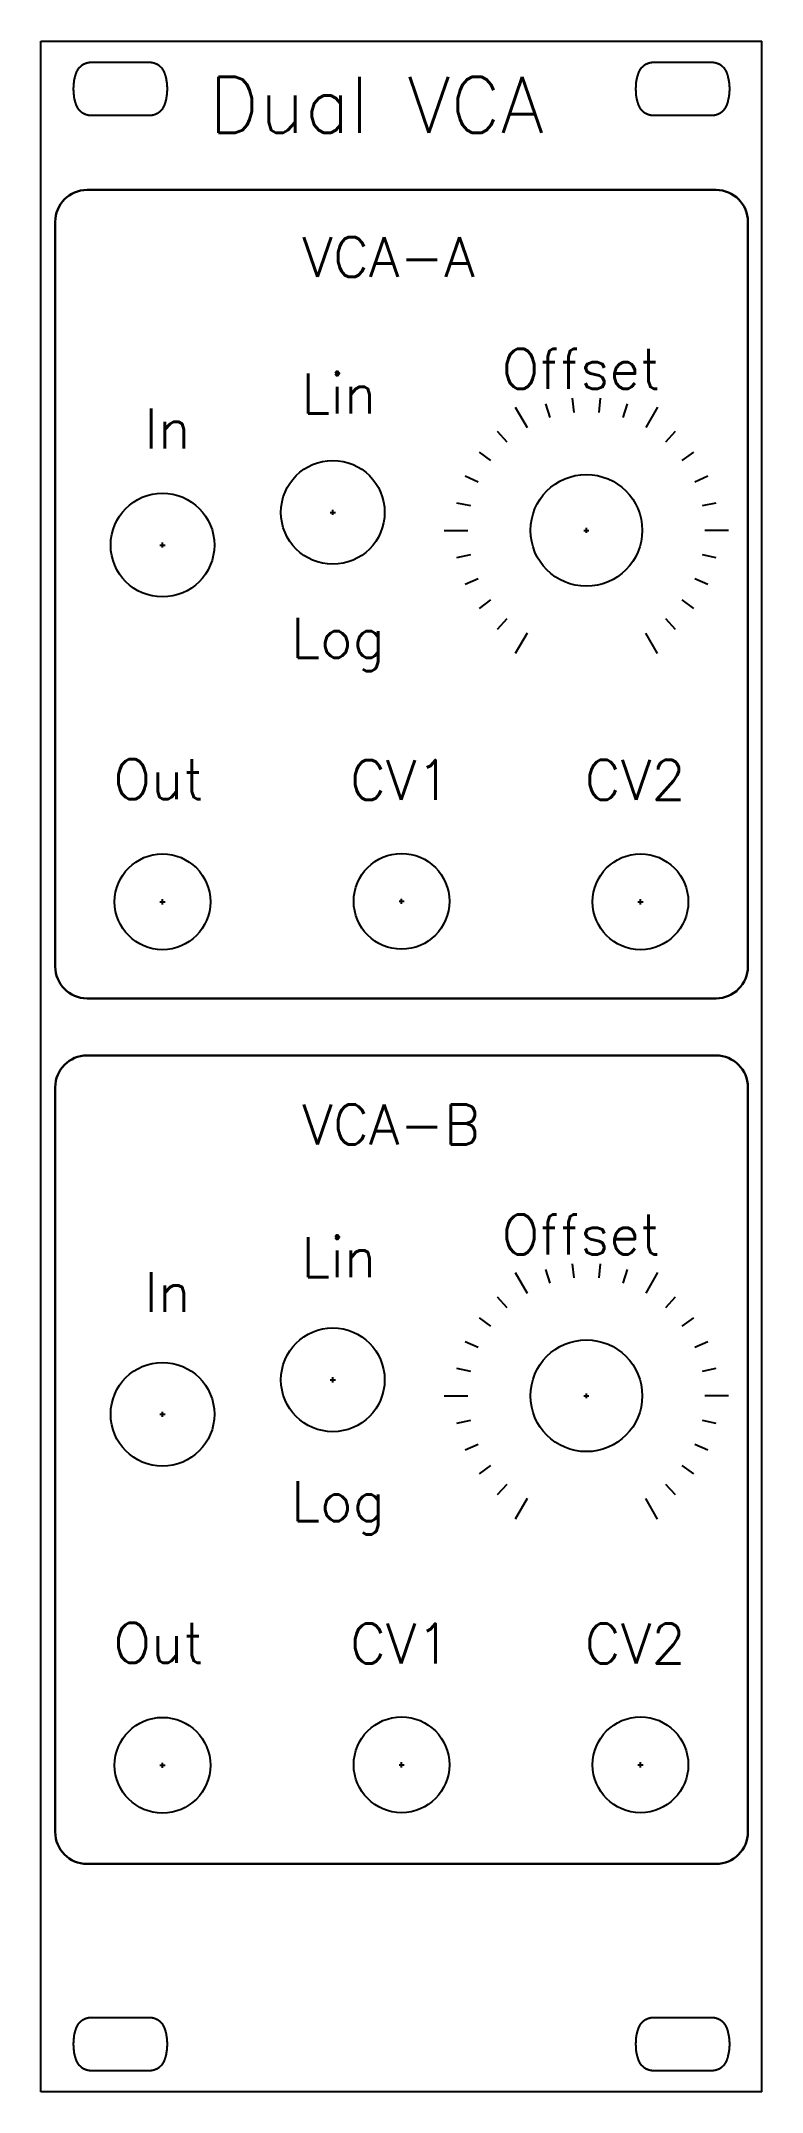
# Model space of a CAD drawing. Header units: millimetres. Extents: x 0 to 45, y 0 to 128.
import ezdxf

# ---------------------------------------------------------------- set-up
doc = ezdxf.new("R2010")
doc.units = ezdxf.units.MM
doc.header["$LTSCALE"] = 0.025
doc.layers.add('Object', color=7, linetype='Continuous')
doc.styles.get("Standard").update_dxf_attribs({"font": 'RomanS.ttf'})

msp = doc.modelspace()

# ---------------------------------------------------------------- texts
at = {"layer": 'Object', "attachment_point": 1}
for s, insert, char_height, width in [('{\\fRomanS|b1|i0|c0|p0;Dual VCA}', (10.53, 126.25), 3.5, 27.1199), ('{VCA-A}', (16.38, 116.22), 2.5, 7.408), ('{Offset}', (28.89, 109.21), 2.5, 7.408), ('{Lin}', (16.32, 107.67), 2.5, 7.408), ('{In}', (6.49, 105.47), 2.5, 7.408), ('{Log}', (15.68, 92.36), 2.5, 7.408), ('{Out}', (4.54, 83.5), 2.5, 7.408), ('{CV1}', (19.38, 83.45), 2.5, 7.408), ('{CV2}', (34.1, 83.46), 2.5, 7.408), ('{VCA-B}', (16.38, 61.87), 2.5, 7.408), ('{Offset}', (28.89, 54.98), 2.5, 7.408), ('{Lin}', (16.32, 53.56), 2.5, 7.408), ('{In}', (6.49, 51.37), 2.5, 7.408), ('{Log}', (15.68, 38.26), 2.5, 7.408), ('{Out}', (4.54, 29.39), 2.5, 7.408), ('{CV1}', (19.38, 29.35), 2.5, 7.408), ('{CV2}', (34.1, 29.35), 2.5, 7.408)]:
    msp.add_mtext(s, dxfattribs=dict(at, insert=insert, char_height=char_height, width=width))

# ---------------------------------------------------------------- linework, layer by layer
at = {"layer": 'Object', "color": 1}
for p, q in [((0, 128.5), (45.21, 128.5)), ((0, 0), (0, 128.5)), ((45.21, 0), (45.21, 128.5)), ((45.21, 0), (0, 0))]:
    msp.add_line(p, q, dxfattribs=at)
at = {"layer": 'Object', "lineweight": 30}
for p, q in [((2.89, 119.17), (42.33, 119.17)), ((0.89, 117.17), (0.89, 70.52)), ((44.33, 117.17), (44.33, 70.52)), ((2.89, 68.52), (42.33, 68.52)), ((2.89, 64.94), (42.33, 64.94)), ((0.89, 62.94), (0.89, 16.29)), ((44.33, 62.94), (44.33, 16.29)), ((2.89, 14.29), (42.33, 14.29))]:
    msp.add_line(p, q, dxfattribs=at)
at = {"layer": 'Object', "color": 1, "linetype": 'ByBlock'}
for p, q in [((18.14, 98.97), (18.46, 98.97)), ((18.3, 98.81), (18.3, 99.13)), ((34.04, 97.84), (34.36, 97.84)), ((34.2, 97.68), (34.2, 98)), ((7.46, 96.92), (7.78, 96.92)), ((7.62, 96.76), (7.62, 97.08)), ((7.46, 74.57), (7.78, 74.57)), ((7.62, 74.41), (7.62, 74.73)), ((22.45, 74.6), (22.77, 74.6)), ((22.61, 74.44), (22.61, 74.76)), ((37.43, 74.57), (37.75, 74.57)), ((37.59, 74.41), (37.59, 74.73)), ((18.14, 44.62), (18.46, 44.62)), ((18.3, 44.46), (18.3, 44.78)), ((34.2, 43.46), (34.2, 43.77)), ((7.46, 42.46), (7.78, 42.46)), ((7.62, 42.3), (7.62, 42.62)), ((34.04, 43.62), (34.36, 43.62)), ((7.62, 20.31), (7.62, 20.63)), ((22.61, 20.34), (22.61, 20.66)), ((37.59, 20.34), (37.59, 20.66)), ((7.46, 20.47), (7.78, 20.47)), ((22.45, 20.5), (22.77, 20.5)), ((37.43, 20.5), (37.75, 20.5))]:
    msp.add_line(p, q, dxfattribs=at)
for points in [[(7.93, 125.57), (7.93, 125.58), (7.93, 125.59), (7.93, 125.59), (7.93, 125.6), (7.93, 125.61), (7.93, 125.62), (7.93, 125.62), (7.92, 125.63), (7.92, 125.64), (7.92, 125.65), (7.92, 125.66), (7.92, 125.66), (7.92, 125.67), (7.92, 125.68), (7.92, 125.69), (7.92, 125.69), (7.92, 125.7), (7.92, 125.71), (7.92, 125.72), (7.92, 125.73), (7.92, 125.73), (7.92, 125.74), (7.92, 125.75), (7.92, 125.76), (7.92, 125.76), (7.92, 125.77), (7.91, 125.78), (7.91, 125.79), (7.91, 125.8), (7.91, 125.8), (7.91, 125.81), (7.91, 125.82), (7.91, 125.83), (7.91, 125.83), (7.91, 125.84), (7.91, 125.85), (7.91, 125.86), (7.91, 125.87), (7.9, 125.87), (7.9, 125.88), (7.9, 125.89), (7.9, 125.9), (7.9, 125.9), (7.9, 125.91), (7.9, 125.92), (7.9, 125.93), (7.9, 125.94), (7.89, 125.94), (7.89, 125.95), (7.89, 125.96), (7.89, 125.97), (7.89, 125.97), (7.89, 125.98), (7.89, 125.99), (7.89, 126), (7.88, 126.01), (7.88, 126.01), (7.88, 126.02), (7.88, 126.03), (7.88, 126.04), (7.88, 126.04), (7.88, 126.05), (7.87, 126.06), (7.87, 126.07), (7.87, 126.07), (7.87, 126.08), (7.87, 126.09), (7.87, 126.1), (7.87, 126.11), (7.86, 126.11), (7.86, 126.12), (7.86, 126.13), (7.86, 126.14), (7.86, 126.14), (7.86, 126.15), (7.85, 126.16), (7.85, 126.17), (7.85, 126.17), (7.85, 126.18), (7.85, 126.19), (7.84, 126.2), (7.84, 126.2), (7.84, 126.21), (7.84, 126.22), (7.84, 126.23), (7.83, 126.23), (7.83, 126.24), (7.83, 126.25), (7.83, 126.26), (7.83, 126.27), (7.82, 126.27), (7.82, 126.28), (7.82, 126.29), (7.82, 126.3), (7.82, 126.3), (7.81, 126.31), (7.81, 126.32), (7.81, 126.33), (7.81, 126.33), (7.81, 126.34), (7.8, 126.35), (7.8, 126.36), (7.8, 126.36), (7.8, 126.37), (7.79, 126.38), (7.79, 126.39), (7.79, 126.39), (7.79, 126.4), (7.78, 126.41), (7.78, 126.42), (7.78, 126.42), (7.78, 126.43), (7.77, 126.44), (7.77, 126.45), (7.77, 126.45), (7.77, 126.46), (7.76, 126.47), (7.76, 126.48), (7.76, 126.48), (7.76, 126.49), (7.76, 126.49), (7.75, 126.5), (7.75, 126.5), (7.75, 126.51), (7.75, 126.51), (7.75, 126.52), (7.75, 126.52), (7.74, 126.53), (7.74, 126.53), (7.74, 126.53), (7.74, 126.54), (7.74, 126.54), (7.73, 126.55), (7.73, 126.55), (7.73, 126.56), (7.73, 126.56), (7.73, 126.57), (7.72, 126.57), (7.72, 126.58), (7.72, 126.58), (7.72, 126.58), (7.72, 126.59), (7.71, 126.59), (7.71, 126.6), (7.71, 126.6), (7.71, 126.61), (7.7, 126.61), (7.7, 126.61), (7.7, 126.62), (7.7, 126.62), (7.7, 126.63), (7.69, 126.63), (7.69, 126.64), (7.69, 126.64), (7.69, 126.64), (7.68, 126.65), (7.68, 126.65), (7.68, 126.66), (7.68, 126.66), (7.67, 126.67), (7.67, 126.67), (7.67, 126.67), (7.67, 126.68), (7.66, 126.68), (7.66, 126.69), (7.66, 126.69), (7.66, 126.69), (7.65, 126.7), (7.65, 126.7), (7.65, 126.71), (7.65, 126.71), (7.64, 126.71), (7.64, 126.72), (7.64, 126.72), (7.63, 126.73), (7.63, 126.73), (7.63, 126.73), (7.63, 126.74), (7.62, 126.74), (7.62, 126.75), (7.62, 126.75), (7.61, 126.75), (7.61, 126.76), (7.61, 126.76), (7.61, 126.76), (7.6, 126.77), (7.6, 126.77), (7.6, 126.78), (7.59, 126.78), (7.59, 126.78), (7.59, 126.79), (7.58, 126.79), (7.58, 126.79), (7.58, 126.8), (7.58, 126.8), (7.57, 126.81), (7.57, 126.81), (7.57, 126.81), (7.56, 126.82), (7.56, 126.82), (7.56, 126.82), (7.55, 126.83), (7.55, 126.83), (7.55, 126.83), (7.54, 126.84), (7.54, 126.84), (7.54, 126.84), (7.53, 126.85), (7.53, 126.85), (7.53, 126.85), (7.52, 126.86), (7.52, 126.86), (7.52, 126.86), (7.51, 126.87), (7.51, 126.87), (7.51, 126.87), (7.5, 126.88), (7.5, 126.88), (7.5, 126.88), (7.49, 126.89), (7.49, 126.89), (7.49, 126.89), (7.48, 126.9), (7.48, 126.9), (7.48, 126.9), (7.47, 126.91), (7.47, 126.91), (7.46, 126.91), (7.46, 126.92), (7.46, 126.92), (7.45, 126.92), (7.45, 126.92), (7.45, 126.93), (7.44, 126.93), (7.44, 126.93), (7.44, 126.94), (7.43, 126.94), (7.43, 126.94), (7.42, 126.95), (7.42, 126.95), (7.42, 126.95), (7.41, 126.95), (7.41, 126.96), (7.4, 126.96), (7.4, 126.96), (7.4, 126.96), (7.39, 126.97), (7.39, 126.97), (7.39, 126.97), (7.38, 126.98), (7.38, 126.98), (7.37, 126.98), (7.37, 126.98), (7.37, 126.99), (7.36, 126.99), (7.36, 126.99), (7.35, 126.99), (7.35, 127), (7.35, 127), (7.34, 127), (7.34, 127), (7.33, 127.01), (7.33, 127.01), (7.33, 127.01), (7.32, 127.01), (7.32, 127.02), (7.31, 127.02), (7.31, 127.02), (7.31, 127.02), (7.3, 127.03), (7.3, 127.03), (7.29, 127.03), (7.29, 127.03), (7.28, 127.03), (7.28, 127.04), (7.28, 127.04), (7.27, 127.04), (7.27, 127.04), (7.26, 127.05), (7.26, 127.05), (7.25, 127.05), (7.25, 127.05), (7.25, 127.05), (7.24, 127.06), (7.24, 127.06), (7.23, 127.06), (7.23, 127.06), (7.22, 127.06), (7.22, 127.07), (7.22, 127.07), (7.21, 127.07), (7.21, 127.07), (7.2, 127.07), (7.2, 127.08), (7.19, 127.08), (7.19, 127.08), (7.19, 127.08), (7.18, 127.08), (7.18, 127.08), (7.17, 127.09), (7.17, 127.09), (7.16, 127.09), (7.16, 127.09), (7.15, 127.09), (7.15, 127.09), (7.14, 127.1), (7.14, 127.1), (7.14, 127.1), (7.13, 127.1), (7.13, 127.1), (7.12, 127.1), (7.12, 127.1), (7.11, 127.11), (7.11, 127.11), (7.1, 127.11), (7.1, 127.11), (7.09, 127.11), (7.09, 127.11), (7.09, 127.11), (7.08, 127.12), (7.08, 127.12), (7.07, 127.12), (7.07, 127.12), (7.06, 127.12), (7.06, 127.12), (7.05, 127.12), (7.05, 127.12), (7.04, 127.13), (7.04, 127.13), (7.03, 127.13), (7.03, 127.13), (7.02, 127.13), (7.02, 127.13), (7.01, 127.13), (7.01, 127.13), (7.01, 127.13), (7, 127.13), (7, 127.13), (6.99, 127.14), (6.99, 127.14), (6.98, 127.14), (6.98, 127.14), (6.97, 127.14), (6.97, 127.14), (6.96, 127.14), (6.96, 127.14), (6.95, 127.14), (6.95, 127.14), (6.94, 127.14), (6.94, 127.14), (6.93, 127.14), (6.93, 127.14), (6.92, 127.15), (6.92, 127.15), (6.91, 127.15), (6.91, 127.15), (6.9, 127.15), (6.9, 127.15), (6.89, 127.15), (6.89, 127.15), (6.88, 127.15), (6.88, 127.15), (6.87, 127.15), (6.87, 127.15), (6.86, 127.15), (6.86, 127.15), (6.86, 127.15), (6.85, 127.15), (6.85, 127.15), (6.84, 127.15), (6.84, 127.15), (6.83, 127.15), (6.83, 127.15), (6.82, 127.15), (6.82, 127.15), (3.14, 127.15), (3.13, 127.15), (3.13, 127.15), (3.12, 127.15), (3.12, 127.15), (3.11, 127.15), (3.11, 127.15), (3.1, 127.15), (3.1, 127.15), (3.09, 127.15), (3.09, 127.15), (3.08, 127.15), (3.08, 127.15), (3.07, 127.15), (3.07, 127.15), (3.06, 127.15), (3.06, 127.15), (3.05, 127.15), (3.05, 127.15), (3.04, 127.15), (3.04, 127.15), (3.03, 127.15), (3.03, 127.15), (3.02, 127.14), (3.02, 127.14), (3.01, 127.14), (3.01, 127.14), (3, 127.14), (3, 127.14), (2.99, 127.14), (2.99, 127.14), (2.98, 127.14), (2.98, 127.14), (2.98, 127.14), (2.97, 127.14), (2.97, 127.14), (2.96, 127.14), (2.96, 127.13), (2.95, 127.13), (2.95, 127.13), (2.94, 127.13), (2.94, 127.13), (2.93, 127.13), (2.93, 127.13), (2.92, 127.13), (2.92, 127.13), (2.91, 127.13), (2.91, 127.13), (2.9, 127.12), (2.9, 127.12), (2.89, 127.12), (2.89, 127.12), (2.89, 127.12), (2.88, 127.12), (2.88, 127.12), (2.87, 127.12), (2.87, 127.11), (2.86, 127.11), (2.86, 127.11), (2.85, 127.11), (2.85, 127.11), (2.84, 127.11), (2.84, 127.11), (2.83, 127.1), (2.83, 127.1), (2.83, 127.1), (2.82, 127.1), (2.82, 127.1), (2.81, 127.1), (2.81, 127.1), (2.8, 127.09), (2.8, 127.09), (2.79, 127.09), (2.79, 127.09), (2.78, 127.09), (2.78, 127.09), (2.78, 127.08), (2.77, 127.08), (2.77, 127.08), (2.76, 127.08), (2.76, 127.08), (2.75, 127.08), (2.75, 127.07), (2.74, 127.07), (2.74, 127.07), (2.74, 127.07), (2.73, 127.07), (2.73, 127.06), (2.72, 127.06), (2.72, 127.06), (2.71, 127.06), (2.71, 127.06), (2.71, 127.05), (2.7, 127.05), (2.7, 127.05), (2.69, 127.05), (2.69, 127.05), (2.68, 127.04), (2.68, 127.04), (2.68, 127.04), (2.67, 127.04), (2.67, 127.03), (2.66, 127.03), (2.66, 127.03), (2.66, 127.03), (2.65, 127.03), (2.65, 127.02), (2.64, 127.02), (2.64, 127.02), (2.63, 127.02), (2.63, 127.01), (2.63, 127.01), (2.62, 127.01), (2.62, 127.01), (2.61, 127), (2.61, 127), (2.61, 127), (2.6, 127), (2.6, 126.99), (2.59, 126.99), (2.59, 126.99), (2.59, 126.99), (2.58, 126.98), (2.58, 126.98), (2.57, 126.98), (2.57, 126.98), (2.57, 126.97), (2.56, 126.97), (2.56, 126.97), (2.55, 126.96), (2.55, 126.96), (2.55, 126.96), (2.54, 126.96), (2.54, 126.95), (2.54, 126.95), (2.53, 126.95), (2.53, 126.95), (2.52, 126.94), (2.52, 126.94), (2.52, 126.94), (2.51, 126.93), (2.51, 126.93), (2.51, 126.93), (2.5, 126.92), (2.5, 126.92), (2.49, 126.92), (2.49, 126.92), (2.49, 126.91), (2.48, 126.91), (2.48, 126.91), (2.48, 126.9), (2.47, 126.9), (2.47, 126.9), (2.47, 126.89), (2.46, 126.89), (2.46, 126.89), (2.46, 126.88), (2.45, 126.88), (2.45, 126.88), (2.45, 126.87), (2.44, 126.87), (2.44, 126.87), (2.43, 126.86), (2.43, 126.86), (2.43, 126.86), (2.42, 126.85), (2.42, 126.85), (2.42, 126.85), (2.41, 126.84), (2.41, 126.84), (2.41, 126.84), (2.4, 126.83), (2.4, 126.83), (2.4, 126.83), (2.4, 126.82), (2.39, 126.82), (2.39, 126.82), (2.39, 126.81), (2.38, 126.81), (2.38, 126.81), (2.38, 126.8), (2.37, 126.8), (2.37, 126.79), (2.37, 126.79), (2.36, 126.79), (2.36, 126.78), (2.36, 126.78), (2.35, 126.78), (2.35, 126.77), (2.35, 126.77), (2.35, 126.76), (2.34, 126.76), (2.34, 126.76), (2.34, 126.75), (2.33, 126.75), (2.33, 126.75), (2.33, 126.74), (2.33, 126.74), (2.32, 126.73), (2.32, 126.73), (2.32, 126.73), (2.31, 126.72), (2.31, 126.72), (2.31, 126.71), (2.31, 126.71), (2.3, 126.71), (2.3, 126.7), (2.3, 126.7), (2.3, 126.69), (2.29, 126.69), (2.29, 126.69), (2.29, 126.68), (2.29, 126.68), (2.28, 126.67), (2.28, 126.67), (2.28, 126.67), (2.28, 126.66), (2.27, 126.66), (2.27, 126.65), (2.27, 126.65), (2.27, 126.64), (2.26, 126.64), (2.26, 126.64), (2.26, 126.63), (2.26, 126.63), (2.25, 126.62), (2.25, 126.62), (2.25, 126.61), (2.25, 126.61), (2.25, 126.61), (2.24, 126.6), (2.24, 126.6), (2.24, 126.59), (2.24, 126.59), (2.23, 126.58), (2.23, 126.58), (2.23, 126.58), (2.23, 126.57), (2.23, 126.57), (2.22, 126.56), (2.22, 126.56), (2.22, 126.55), (2.22, 126.55), (2.22, 126.54), (2.21, 126.54), (2.21, 126.53), (2.21, 126.53), (2.21, 126.53), (2.21, 126.52), (2.2, 126.52), (2.2, 126.51), (2.2, 126.51), (2.2, 126.5), (2.2, 126.5), (2.2, 126.49), (2.19, 126.49), (2.19, 126.48), (2.19, 126.48), (2.19, 126.47), (2.19, 126.46), (2.18, 126.45), (2.18, 126.45), (2.18, 126.44), (2.17, 126.43), (2.17, 126.42), (2.17, 126.42), (2.17, 126.41), (2.17, 126.4), (2.16, 126.39), (2.16, 126.39), (2.16, 126.38), (2.16, 126.37), (2.15, 126.36), (2.15, 126.36), (2.15, 126.35), (2.15, 126.34), (2.14, 126.33), (2.14, 126.33), (2.14, 126.32), (2.14, 126.31), (2.14, 126.3), (2.13, 126.3), (2.13, 126.29), (2.13, 126.28), (2.13, 126.27), (2.13, 126.27), (2.12, 126.26), (2.12, 126.25), (2.12, 126.24), (2.12, 126.23), (2.12, 126.23), (2.11, 126.22), (2.11, 126.21), (2.11, 126.2), (2.11, 126.2), (2.11, 126.19), (2.1, 126.18), (2.1, 126.17), (2.1, 126.17), (2.1, 126.16), (2.1, 126.15), (2.1, 126.14), (2.09, 126.14), (2.09, 126.13), (2.09, 126.12), (2.09, 126.11), (2.09, 126.11), (2.09, 126.1), (2.08, 126.09), (2.08, 126.08), (2.08, 126.07), (2.08, 126.07), (2.08, 126.06), (2.08, 126.05), (2.07, 126.04), (2.07, 126.04), (2.07, 126.03), (2.07, 126.02), (2.07, 126.01), (2.07, 126.01), (2.07, 126), (2.06, 125.99), (2.06, 125.98), (2.06, 125.97), (2.06, 125.97), (2.06, 125.96), (2.06, 125.95), (2.06, 125.94), (2.06, 125.94), (2.06, 125.93), (2.05, 125.92), (2.05, 125.91), (2.05, 125.9), (2.05, 125.9), (2.05, 125.89), (2.05, 125.88), (2.05, 125.87), (2.05, 125.87), (2.05, 125.86), (2.04, 125.85), (2.04, 125.84), (2.04, 125.83), (2.04, 125.83), (2.04, 125.82), (2.04, 125.81), (2.04, 125.8), (2.04, 125.8), (2.04, 125.79), (2.04, 125.78), (2.04, 125.77), (2.04, 125.76), (2.04, 125.76), (2.03, 125.75), (2.03, 125.74), (2.03, 125.73), (2.03, 125.73), (2.03, 125.72), (2.03, 125.71), (2.03, 125.7), (2.03, 125.69), (2.03, 125.69), (2.03, 125.68), (2.03, 125.67), (2.03, 125.66), (2.03, 125.66), (2.03, 125.65), (2.03, 125.64), (2.03, 125.63), (2.03, 125.62), (2.03, 125.62), (2.03, 125.61), (2.03, 125.6), (2.03, 125.59), (2.03, 125.59), (2.03, 125.58), (2.02, 125.57), (2.02, 125.56), (2.02, 125.55), (2.02, 125.55), (2.02, 125.54), (2.02, 125.53), (2.02, 125.52), (2.02, 125.52), (2.02, 125.51), (2.02, 125.5), (2.02, 125.49), (2.02, 125.48), (2.02, 125.48), (2.02, 125.47), (2.02, 125.46), (2.02, 125.45), (2.02, 125.45), (2.02, 125.44), (2.02, 125.43), (2.03, 125.42), (2.03, 125.41), (2.03, 125.41), (2.03, 125.4), (2.03, 125.39), (2.03, 125.38), (2.03, 125.38), (2.03, 125.37), (2.03, 125.36), (2.03, 125.35), (2.03, 125.34), (2.03, 125.34), (2.03, 125.33), (2.03, 125.32), (2.03, 125.31), (2.03, 125.31), (2.03, 125.3), (2.03, 125.29), (2.03, 125.28), (2.03, 125.27), (2.03, 125.27), (2.03, 125.26), (2.03, 125.25), (2.04, 125.24), (2.04, 125.24), (2.04, 125.23), (2.04, 125.22), (2.04, 125.21), (2.04, 125.2), (2.04, 125.2), (2.04, 125.19), (2.04, 125.18), (2.04, 125.17), (2.04, 125.17), (2.04, 125.16), (2.04, 125.15), (2.05, 125.14), (2.05, 125.13), (2.05, 125.13), (2.05, 125.12), (2.05, 125.11), (2.05, 125.1), (2.05, 125.1), (2.05, 125.09), (2.05, 125.08), (2.06, 125.07), (2.06, 125.06), (2.06, 125.06), (2.06, 125.05), (2.06, 125.04), (2.06, 125.03), (2.06, 125.03), (2.06, 125.02), (2.06, 125.01), (2.07, 125), (2.07, 124.99), (2.07, 124.99), (2.07, 124.98), (2.07, 124.97), (2.07, 124.96), (2.07, 124.96), (2.08, 124.95), (2.08, 124.94), (2.08, 124.93), (2.08, 124.93), (2.08, 124.92), (2.08, 124.91), (2.09, 124.9), (2.09, 124.89), (2.09, 124.89), (2.09, 124.88), (2.09, 124.87), (2.09, 124.86), (2.1, 124.86), (2.1, 124.85), (2.1, 124.84), (2.1, 124.83), (2.1, 124.83), (2.1, 124.82), (2.11, 124.81), (2.11, 124.8), (2.11, 124.8), (2.11, 124.79), (2.11, 124.78), (2.12, 124.77), (2.12, 124.77), (2.12, 124.76), (2.12, 124.75), (2.12, 124.74), (2.13, 124.73), (2.13, 124.73), (2.13, 124.72), (2.13, 124.71), (2.13, 124.7), (2.14, 124.7), (2.14, 124.69), (2.14, 124.68), (2.14, 124.67), (2.14, 124.67), (2.15, 124.66), (2.15, 124.65), (2.15, 124.64), (2.15, 124.64), (2.16, 124.63), (2.16, 124.62), (2.16, 124.61), (2.16, 124.61), (2.17, 124.6), (2.17, 124.59), (2.17, 124.58), (2.17, 124.58), (2.17, 124.57), (2.18, 124.56), (2.18, 124.55), (2.18, 124.55), (2.19, 124.54), (2.19, 124.53), (2.19, 124.52), (2.19, 124.52), (2.19, 124.51), (2.2, 124.51), (2.2, 124.5), (2.2, 124.5), (2.2, 124.49), (2.2, 124.49), (2.2, 124.48), (2.21, 124.48), (2.21, 124.47), (2.21, 124.47), (2.21, 124.47), (2.21, 124.46), (2.22, 124.46), (2.22, 124.45), (2.22, 124.45), (2.22, 124.44), (2.22, 124.44), (2.23, 124.43), (2.23, 124.43), (2.23, 124.42), (2.23, 124.42), (2.23, 124.42), (2.24, 124.41), (2.24, 124.41), (2.24, 124.4), (2.24, 124.4), (2.25, 124.39), (2.25, 124.39), (2.25, 124.39), (2.25, 124.38), (2.25, 124.38), (2.26, 124.37), (2.26, 124.37), (2.26, 124.36), (2.26, 124.36), (2.27, 124.36), (2.27, 124.35), (2.27, 124.35), (2.27, 124.34), (2.28, 124.34), (2.28, 124.33), (2.28, 124.33), (2.28, 124.33), (2.29, 124.32), (2.29, 124.32), (2.29, 124.31), (2.29, 124.31), (2.3, 124.31), (2.3, 124.3), (2.3, 124.3), (2.3, 124.29), (2.31, 124.29), (2.31, 124.29), (2.31, 124.28), (2.31, 124.28), (2.32, 124.27), (2.32, 124.27), (2.32, 124.27), (2.33, 124.26), (2.33, 124.26), (2.33, 124.25), (2.33, 124.25), (2.34, 124.25), (2.34, 124.24), (2.34, 124.24), (2.35, 124.24), (2.35, 124.23), (2.35, 124.23), (2.35, 124.22), (2.36, 124.22), (2.36, 124.22), (2.36, 124.21), (2.37, 124.21), (2.37, 124.21), (2.37, 124.2), (2.38, 124.2), (2.38, 124.19), (2.38, 124.19), (2.39, 124.19), (2.39, 124.18), (2.39, 124.18), (2.4, 124.18), (2.4, 124.17), (2.4, 124.17), (2.4, 124.17), (2.41, 124.16), (2.41, 124.16), (2.41, 124.16), (2.42, 124.15), (2.42, 124.15), (2.42, 124.15), (2.43, 124.14), (2.43, 124.14), (2.43, 124.14), (2.44, 124.13), (2.44, 124.13), (2.45, 124.13), (2.45, 124.12), (2.45, 124.12), (2.46, 124.12), (2.46, 124.11), (2.46, 124.11), (2.47, 124.11), (2.47, 124.1), (2.47, 124.1), (2.48, 124.1), (2.48, 124.09), (2.48, 124.09), (2.49, 124.09), (2.49, 124.08), (2.49, 124.08), (2.5, 124.08), (2.5, 124.08), (2.51, 124.07), (2.51, 124.07), (2.51, 124.07), (2.52, 124.06), (2.52, 124.06), (2.52, 124.06), (2.53, 124.05), (2.53, 124.05), (2.54, 124.05), (2.54, 124.05), (2.54, 124.04), (2.55, 124.04), (2.55, 124.04), (2.55, 124.04), (2.56, 124.03), (2.56, 124.03), (2.57, 124.03), (2.57, 124.02), (2.57, 124.02), (2.58, 124.02), (2.58, 124.02), (2.59, 124.01), (2.59, 124.01), (2.59, 124.01), (2.6, 124.01), (2.6, 124), (2.61, 124), (2.61, 124), (2.61, 124), (2.62, 123.99), (2.62, 123.99), (2.63, 123.99), (2.63, 123.99), (2.63, 123.98), (2.64, 123.98), (2.64, 123.98), (2.65, 123.98), (2.65, 123.97), (2.66, 123.97), (2.66, 123.97), (2.66, 123.97), (2.67, 123.97), (2.67, 123.96), (2.68, 123.96), (2.68, 123.96), (2.68, 123.96), (2.69, 123.95), (2.69, 123.95), (2.7, 123.95), (2.7, 123.95), (2.71, 123.95), (2.71, 123.94), (2.71, 123.94), (2.72, 123.94), (2.72, 123.94), (2.73, 123.94), (2.73, 123.93), (2.74, 123.93), (2.74, 123.93), (2.74, 123.93), (2.75, 123.93), (2.75, 123.92), (2.76, 123.92), (2.76, 123.92), (2.77, 123.92), (2.77, 123.92), (2.78, 123.92), (2.78, 123.91), (2.78, 123.91), (2.79, 123.91), (2.79, 123.91), (2.8, 123.91), (2.8, 123.91), (2.81, 123.9), (2.81, 123.9), (2.82, 123.9), (2.82, 123.9), (2.83, 123.9), (2.83, 123.9), (2.83, 123.9), (2.84, 123.89), (2.84, 123.89), (2.85, 123.89), (2.85, 123.89), (2.86, 123.89), (2.86, 123.89), (2.87, 123.89), (2.87, 123.88), (2.88, 123.88), (2.88, 123.88), (2.89, 123.88), (2.89, 123.88), (2.89, 123.88), (2.9, 123.88), (2.9, 123.88), (2.91, 123.87), (2.91, 123.87), (2.92, 123.87), (2.92, 123.87), (2.93, 123.87), (2.93, 123.87), (2.94, 123.87), (2.94, 123.87), (2.95, 123.87), (2.95, 123.87), (2.96, 123.87), (2.96, 123.86), (2.97, 123.86), (2.97, 123.86), (2.98, 123.86), (2.98, 123.86), (2.98, 123.86), (2.99, 123.86), (2.99, 123.86), (3, 123.86), (3, 123.86), (3.01, 123.86), (3.01, 123.86), (3.02, 123.86), (3.02, 123.86), (3.03, 123.85), (3.03, 123.85), (3.04, 123.85), (3.04, 123.85), (3.05, 123.85), (3.05, 123.85), (3.06, 123.85), (3.06, 123.85), (3.07, 123.85), (3.07, 123.85), (3.08, 123.85), (3.08, 123.85), (3.09, 123.85), (3.09, 123.85), (3.1, 123.85), (3.1, 123.85), (3.11, 123.85), (3.11, 123.85), (3.12, 123.85), (3.12, 123.85), (3.13, 123.85), (3.13, 123.85), (3.14, 123.85), (6.82, 123.85), (6.82, 123.85), (6.83, 123.85), (6.83, 123.85), (6.84, 123.85), (6.84, 123.85), (6.85, 123.85), (6.85, 123.85), (6.86, 123.85), (6.86, 123.85), (6.86, 123.85), (6.87, 123.85), (6.87, 123.85), (6.88, 123.85), (6.88, 123.85), (6.89, 123.85), (6.89, 123.85), (6.9, 123.85), (6.9, 123.85), (6.91, 123.85), (6.91, 123.85), (6.92, 123.85), (6.92, 123.85), (6.93, 123.86), (6.93, 123.86), (6.94, 123.86), (6.94, 123.86), (6.95, 123.86), (6.95, 123.86), (6.96, 123.86), (6.96, 123.86), (6.97, 123.86), (6.97, 123.86), (6.98, 123.86), (6.98, 123.86), (6.99, 123.86), (6.99, 123.86), (7, 123.87), (7, 123.87), (7.01, 123.87), (7.01, 123.87), (7.01, 123.87), (7.02, 123.87), (7.02, 123.87), (7.03, 123.87), (7.03, 123.87), (7.04, 123.87), (7.04, 123.87), (7.05, 123.88), (7.05, 123.88), (7.06, 123.88), (7.06, 123.88), (7.07, 123.88), (7.07, 123.88), (7.08, 123.88), (7.08, 123.88), (7.09, 123.89), (7.09, 123.89), (7.09, 123.89), (7.1, 123.89), (7.1, 123.89), (7.11, 123.89), (7.11, 123.89), (7.12, 123.9), (7.12, 123.9), (7.13, 123.9), (7.13, 123.9), (7.14, 123.9), (7.14, 123.9), (7.14, 123.9), (7.15, 123.91), (7.15, 123.91), (7.16, 123.91), (7.16, 123.91), (7.17, 123.91), (7.17, 123.91), (7.18, 123.92), (7.18, 123.92), (7.19, 123.92), (7.19, 123.92), (7.19, 123.92), (7.2, 123.92), (7.2, 123.93), (7.21, 123.93), (7.21, 123.93), (7.22, 123.93), (7.22, 123.93), (7.22, 123.94), (7.23, 123.94), (7.23, 123.94), (7.24, 123.94), (7.24, 123.94), (7.25, 123.95), (7.25, 123.95), (7.25, 123.95), (7.26, 123.95), (7.26, 123.95), (7.27, 123.96), (7.27, 123.96), (7.28, 123.96), (7.28, 123.96), (7.28, 123.97), (7.29, 123.97), (7.29, 123.97), (7.3, 123.97), (7.3, 123.97), (7.31, 123.98), (7.31, 123.98), (7.31, 123.98), (7.32, 123.98), (7.32, 123.99), (7.33, 123.99), (7.33, 123.99), (7.33, 123.99), (7.34, 124), (7.34, 124), (7.35, 124), (7.35, 124), (7.35, 124.01), (7.36, 124.01), (7.36, 124.01), (7.37, 124.01), (7.37, 124.02), (7.37, 124.02), (7.38, 124.02), (7.38, 124.02), (7.39, 124.03), (7.39, 124.03), (7.39, 124.03), (7.4, 124.04), (7.4, 124.04), (7.4, 124.04), (7.41, 124.04), (7.41, 124.05), (7.42, 124.05), (7.42, 124.05), (7.42, 124.05), (7.43, 124.06), (7.43, 124.06), (7.44, 124.06), (7.44, 124.07), (7.44, 124.07), (7.45, 124.07), (7.45, 124.08), (7.45, 124.08), (7.46, 124.08), (7.46, 124.08), (7.46, 124.09), (7.47, 124.09), (7.47, 124.09), (7.48, 124.1), (7.48, 124.1), (7.48, 124.1), (7.49, 124.11), (7.49, 124.11), (7.49, 124.11), (7.5, 124.12), (7.5, 124.12), (7.5, 124.12), (7.51, 124.13), (7.51, 124.13), (7.51, 124.13), (7.52, 124.14), (7.52, 124.14), (7.52, 124.14), (7.53, 124.15), (7.53, 124.15), (7.53, 124.15), (7.54, 124.16), (7.54, 124.16), (7.54, 124.16), (7.55, 124.17), (7.55, 124.17), (7.55, 124.17), (7.56, 124.18), (7.56, 124.18), (7.56, 124.18), (7.57, 124.19), (7.57, 124.19), (7.57, 124.19), (7.58, 124.2), (7.58, 124.2), (7.58, 124.21), (7.58, 124.21), (7.59, 124.21), (7.59, 124.22), (7.59, 124.22), (7.6, 124.22), (7.6, 124.23), (7.6, 124.23), (7.61, 124.24), (7.61, 124.24), (7.61, 124.24), (7.61, 124.25), (7.62, 124.25), (7.62, 124.25), (7.62, 124.26), (7.63, 124.26), (7.63, 124.27), (7.63, 124.27), (7.63, 124.27), (7.64, 124.28), (7.64, 124.28), (7.64, 124.29), (7.65, 124.29), (7.65, 124.29), (7.65, 124.3), (7.65, 124.3), (7.66, 124.31), (7.66, 124.31), (7.66, 124.31), (7.66, 124.32), (7.67, 124.32), (7.67, 124.33), (7.67, 124.33), (7.67, 124.33), (7.68, 124.34), (7.68, 124.34), (7.68, 124.35), (7.68, 124.35), (7.69, 124.36), (7.69, 124.36), (7.69, 124.36), (7.69, 124.37), (7.7, 124.37), (7.7, 124.38), (7.7, 124.38), (7.7, 124.39), (7.7, 124.39), (7.71, 124.39), (7.71, 124.4), (7.71, 124.4), (7.71, 124.41), (7.72, 124.41), (7.72, 124.42), (7.72, 124.42), (7.72, 124.42), (7.72, 124.43), (7.73, 124.43), (7.73, 124.44), (7.73, 124.44), (7.73, 124.45), (7.73, 124.45), (7.74, 124.46), (7.74, 124.46), (7.74, 124.47), (7.74, 124.47), (7.74, 124.47), (7.75, 124.48), (7.75, 124.48), (7.75, 124.49), (7.75, 124.49), (7.75, 124.5), (7.75, 124.5), (7.76, 124.51), (7.76, 124.51), (7.76, 124.52), (7.76, 124.52), (7.76, 124.53), (7.77, 124.54), (7.77, 124.55), (7.77, 124.55), (7.77, 124.56), (7.78, 124.57), (7.78, 124.58), (7.78, 124.58), (7.78, 124.59), (7.79, 124.6), (7.79, 124.61), (7.79, 124.61), (7.79, 124.62), (7.8, 124.63), (7.8, 124.64), (7.8, 124.64), (7.8, 124.65), (7.81, 124.66), (7.81, 124.67), (7.81, 124.67), (7.81, 124.68), (7.81, 124.69), (7.82, 124.7), (7.82, 124.7), (7.82, 124.71), (7.82, 124.72), (7.82, 124.73), (7.83, 124.73), (7.83, 124.74), (7.83, 124.75), (7.83, 124.76), (7.83, 124.77), (7.84, 124.77), (7.84, 124.78), (7.84, 124.79), (7.84, 124.8), (7.84, 124.8), (7.85, 124.81), (7.85, 124.82), (7.85, 124.83), (7.85, 124.83), (7.85, 124.84), (7.86, 124.85), (7.86, 124.86), (7.86, 124.86), (7.86, 124.87), (7.86, 124.88), (7.86, 124.89), (7.87, 124.89), (7.87, 124.9), (7.87, 124.91), (7.87, 124.92), (7.87, 124.93), (7.87, 124.93), (7.87, 124.94), (7.88, 124.95), (7.88, 124.96), (7.88, 124.96), (7.88, 124.97), (7.88, 124.98), (7.88, 124.99), (7.88, 124.99), (7.89, 125), (7.89, 125.01), (7.89, 125.02), (7.89, 125.03), (7.89, 125.03), (7.89, 125.04), (7.89, 125.05), (7.89, 125.06), (7.9, 125.06), (7.9, 125.07), (7.9, 125.08), (7.9, 125.09), (7.9, 125.1), (7.9, 125.1), (7.9, 125.11), (7.9, 125.12), (7.9, 125.13), (7.91, 125.13), (7.91, 125.14), (7.91, 125.15), (7.91, 125.16), (7.91, 125.17), (7.91, 125.17), (7.91, 125.18), (7.91, 125.19), (7.91, 125.2), (7.91, 125.2), (7.91, 125.21), (7.91, 125.22), (7.92, 125.23), (7.92, 125.24), (7.92, 125.24), (7.92, 125.25), (7.92, 125.26), (7.92, 125.27), (7.92, 125.27), (7.92, 125.28), (7.92, 125.29), (7.92, 125.3), (7.92, 125.31), (7.92, 125.31), (7.92, 125.32), (7.92, 125.33), (7.92, 125.34), (7.92, 125.34), (7.92, 125.35), (7.92, 125.36), (7.92, 125.37), (7.93, 125.38), (7.93, 125.38), (7.93, 125.39), (7.93, 125.4), (7.93, 125.41), (7.93, 125.41), (7.93, 125.42), (7.93, 125.43), (7.93, 125.44), (7.93, 125.45), (7.93, 125.45), (7.93, 125.46), (7.93, 125.47), (7.93, 125.48), (7.93, 125.48), (7.93, 125.49), (7.93, 125.5), (7.93, 125.51), (7.93, 125.52), (7.93, 125.52), (7.93, 125.53), (7.93, 125.54), (7.93, 125.55), (7.93, 125.55), (7.93, 125.56)], [(43.19, 125.57), (43.19, 125.58), (43.19, 125.59), (43.19, 125.59), (43.19, 125.6), (43.19, 125.61), (43.19, 125.62), (43.19, 125.62), (43.18, 125.63), (43.18, 125.64), (43.18, 125.65), (43.18, 125.66), (43.18, 125.66), (43.18, 125.67), (43.18, 125.68), (43.18, 125.69), (43.18, 125.69), (43.18, 125.7), (43.18, 125.71), (43.18, 125.72), (43.18, 125.73), (43.18, 125.73), (43.18, 125.74), (43.18, 125.75), (43.18, 125.76), (43.18, 125.76), (43.18, 125.77), (43.17, 125.78), (43.17, 125.79), (43.17, 125.8), (43.17, 125.8), (43.17, 125.81), (43.17, 125.82), (43.17, 125.83), (43.17, 125.83), (43.17, 125.84), (43.17, 125.85), (43.17, 125.86), (43.17, 125.87), (43.16, 125.87), (43.16, 125.88), (43.16, 125.89), (43.16, 125.9), (43.16, 125.9), (43.16, 125.91), (43.16, 125.92), (43.16, 125.93), (43.16, 125.94), (43.15, 125.94), (43.15, 125.95), (43.15, 125.96), (43.15, 125.97), (43.15, 125.97), (43.15, 125.98), (43.15, 125.99), (43.15, 126), (43.14, 126.01), (43.14, 126.01), (43.14, 126.02), (43.14, 126.03), (43.14, 126.04), (43.14, 126.04), (43.14, 126.05), (43.13, 126.06), (43.13, 126.07), (43.13, 126.07), (43.13, 126.08), (43.13, 126.09), (43.13, 126.1), (43.13, 126.11), (43.12, 126.11), (43.12, 126.12), (43.12, 126.13), (43.12, 126.14), (43.12, 126.14), (43.12, 126.15), (43.11, 126.16), (43.11, 126.17), (43.11, 126.17), (43.11, 126.18), (43.11, 126.19), (43.1, 126.2), (43.1, 126.2), (43.1, 126.21), (43.1, 126.22), (43.1, 126.23), (43.09, 126.23), (43.09, 126.24), (43.09, 126.25), (43.09, 126.26), (43.09, 126.27), (43.08, 126.27), (43.08, 126.28), (43.08, 126.29), (43.08, 126.3), (43.08, 126.3), (43.07, 126.31), (43.07, 126.32), (43.07, 126.33), (43.07, 126.33), (43.07, 126.34), (43.06, 126.35), (43.06, 126.36), (43.06, 126.36), (43.06, 126.37), (43.05, 126.38), (43.05, 126.39), (43.05, 126.39), (43.05, 126.4), (43.04, 126.41), (43.04, 126.42), (43.04, 126.42), (43.04, 126.43), (43.03, 126.44), (43.03, 126.45), (43.03, 126.45), (43.03, 126.46), (43.02, 126.47), (43.02, 126.48), (43.02, 126.48), (43.02, 126.49), (43.02, 126.49), (43.01, 126.5), (43.01, 126.5), (43.01, 126.51), (43.01, 126.51), (43.01, 126.52), (43.01, 126.52), (43, 126.53), (43, 126.53), (43, 126.53), (43, 126.54), (43, 126.54), (42.99, 126.55), (42.99, 126.55), (42.99, 126.56), (42.99, 126.56), (42.99, 126.57), (42.98, 126.57), (42.98, 126.58), (42.98, 126.58), (42.98, 126.58), (42.98, 126.59), (42.97, 126.59), (42.97, 126.6), (42.97, 126.6), (42.97, 126.61), (42.96, 126.61), (42.96, 126.61), (42.96, 126.62), (42.96, 126.62), (42.96, 126.63), (42.95, 126.63), (42.95, 126.64), (42.95, 126.64), (42.95, 126.64), (42.94, 126.65), (42.94, 126.65), (42.94, 126.66), (42.94, 126.66), (42.93, 126.67), (42.93, 126.67), (42.93, 126.67), (42.93, 126.68), (42.92, 126.68), (42.92, 126.69), (42.92, 126.69), (42.92, 126.69), (42.91, 126.7), (42.91, 126.7), (42.91, 126.71), (42.91, 126.71), (42.9, 126.71), (42.9, 126.72), (42.9, 126.72), (42.89, 126.73), (42.89, 126.73), (42.89, 126.73), (42.89, 126.74), (42.88, 126.74), (42.88, 126.75), (42.88, 126.75), (42.87, 126.75), (42.87, 126.76), (42.87, 126.76), (42.87, 126.76), (42.86, 126.77), (42.86, 126.77), (42.86, 126.78), (42.85, 126.78), (42.85, 126.78), (42.85, 126.79), (42.84, 126.79), (42.84, 126.79), (42.84, 126.8), (42.84, 126.8), (42.83, 126.81), (42.83, 126.81), (42.83, 126.81), (42.82, 126.82), (42.82, 126.82), (42.82, 126.82), (42.81, 126.83), (42.81, 126.83), (42.81, 126.83), (42.8, 126.84), (42.8, 126.84), (42.8, 126.84), (42.79, 126.85), (42.79, 126.85), (42.79, 126.85), (42.78, 126.86), (42.78, 126.86), (42.78, 126.86), (42.77, 126.87), (42.77, 126.87), (42.77, 126.87), (42.76, 126.88), (42.76, 126.88), (42.76, 126.88), (42.75, 126.89), (42.75, 126.89), (42.75, 126.89), (42.74, 126.9), (42.74, 126.9), (42.74, 126.9), (42.73, 126.91), (42.73, 126.91), (42.72, 126.91), (42.72, 126.92), (42.72, 126.92), (42.71, 126.92), (42.71, 126.92), (42.71, 126.93), (42.7, 126.93), (42.7, 126.93), (42.7, 126.94), (42.69, 126.94), (42.69, 126.94), (42.68, 126.95), (42.68, 126.95), (42.68, 126.95), (42.67, 126.95), (42.67, 126.96), (42.66, 126.96), (42.66, 126.96), (42.66, 126.96), (42.65, 126.97), (42.65, 126.97), (42.65, 126.97), (42.64, 126.98), (42.64, 126.98), (42.63, 126.98), (42.63, 126.98), (42.63, 126.99), (42.62, 126.99), (42.62, 126.99), (42.61, 126.99), (42.61, 127), (42.61, 127), (42.6, 127), (42.6, 127), (42.59, 127.01), (42.59, 127.01), (42.59, 127.01), (42.58, 127.01), (42.58, 127.02), (42.57, 127.02), (42.57, 127.02), (42.57, 127.02), (42.56, 127.03), (42.56, 127.03), (42.55, 127.03), (42.55, 127.03), (42.54, 127.03), (42.54, 127.04), (42.54, 127.04), (42.53, 127.04), (42.53, 127.04), (42.52, 127.05), (42.52, 127.05), (42.51, 127.05), (42.51, 127.05), (42.51, 127.05), (42.5, 127.06), (42.5, 127.06), (42.49, 127.06), (42.49, 127.06), (42.48, 127.06), (42.48, 127.07), (42.48, 127.07), (42.47, 127.07), (42.47, 127.07), (42.46, 127.07), (42.46, 127.08), (42.45, 127.08), (42.45, 127.08), (42.45, 127.08), (42.44, 127.08), (42.44, 127.08), (42.43, 127.09), (42.43, 127.09), (42.42, 127.09), (42.42, 127.09), (42.41, 127.09), (42.41, 127.09), (42.4, 127.1), (42.4, 127.1), (42.4, 127.1), (42.39, 127.1), (42.39, 127.1), (42.38, 127.1), (42.38, 127.1), (42.37, 127.11), (42.37, 127.11), (42.36, 127.11), (42.36, 127.11), (42.35, 127.11), (42.35, 127.11), (42.35, 127.11), (42.34, 127.12), (42.34, 127.12), (42.33, 127.12), (42.33, 127.12), (42.32, 127.12), (42.32, 127.12), (42.31, 127.12), (42.31, 127.12), (42.3, 127.13), (42.3, 127.13), (42.29, 127.13), (42.29, 127.13), (42.28, 127.13), (42.28, 127.13), (42.27, 127.13), (42.27, 127.13), (42.27, 127.13), (42.26, 127.13), (42.26, 127.13), (42.25, 127.14), (42.25, 127.14), (42.24, 127.14), (42.24, 127.14), (42.23, 127.14), (42.23, 127.14), (42.22, 127.14), (42.22, 127.14), (42.21, 127.14), (42.21, 127.14), (42.2, 127.14), (42.2, 127.14), (42.19, 127.14), (42.19, 127.14), (42.18, 127.15), (42.18, 127.15), (42.17, 127.15), (42.17, 127.15), (42.16, 127.15), (42.16, 127.15), (42.15, 127.15), (42.15, 127.15), (42.14, 127.15), (42.14, 127.15), (42.13, 127.15), (42.13, 127.15), (42.12, 127.15), (42.12, 127.15), (42.12, 127.15), (42.11, 127.15), (42.11, 127.15), (42.1, 127.15), (42.1, 127.15), (42.09, 127.15), (42.09, 127.15), (42.08, 127.15), (42.08, 127.15), (38.4, 127.15), (38.39, 127.15), (38.39, 127.15), (38.38, 127.15), (38.38, 127.15), (38.37, 127.15), (38.37, 127.15), (38.36, 127.15), (38.36, 127.15), (38.35, 127.15), (38.35, 127.15), (38.34, 127.15), (38.34, 127.15), (38.33, 127.15), (38.33, 127.15), (38.32, 127.15), (38.32, 127.15), (38.31, 127.15), (38.31, 127.15), (38.3, 127.15), (38.3, 127.15), (38.29, 127.15), (38.29, 127.15), (38.28, 127.14), (38.28, 127.14), (38.27, 127.14), (38.27, 127.14), (38.26, 127.14), (38.26, 127.14), (38.25, 127.14), (38.25, 127.14), (38.24, 127.14), (38.24, 127.14), (38.24, 127.14), (38.23, 127.14), (38.23, 127.14), (38.22, 127.14), (38.22, 127.13), (38.21, 127.13), (38.21, 127.13), (38.2, 127.13), (38.2, 127.13), (38.19, 127.13), (38.19, 127.13), (38.18, 127.13), (38.18, 127.13), (38.17, 127.13), (38.17, 127.13), (38.16, 127.12), (38.16, 127.12), (38.15, 127.12), (38.15, 127.12), (38.15, 127.12), (38.14, 127.12), (38.14, 127.12), (38.13, 127.12), (38.13, 127.11), (38.12, 127.11), (38.12, 127.11), (38.11, 127.11), (38.11, 127.11), (38.1, 127.11), (38.1, 127.11), (38.09, 127.1), (38.09, 127.1), (38.09, 127.1), (38.08, 127.1), (38.08, 127.1), (38.07, 127.1), (38.07, 127.1), (38.06, 127.09), (38.06, 127.09), (38.05, 127.09), (38.05, 127.09), (38.04, 127.09), (38.04, 127.09), (38.04, 127.08), (38.03, 127.08), (38.03, 127.08), (38.02, 127.08), (38.02, 127.08), (38.01, 127.08), (38.01, 127.07), (38, 127.07), (38, 127.07), (38, 127.07), (37.99, 127.07), (37.99, 127.06), (37.98, 127.06), (37.98, 127.06), (37.97, 127.06), (37.97, 127.06), (37.97, 127.05), (37.96, 127.05), (37.96, 127.05), (37.95, 127.05), (37.95, 127.05), (37.94, 127.04), (37.94, 127.04), (37.94, 127.04), (37.93, 127.04), (37.93, 127.03), (37.92, 127.03), (37.92, 127.03), (37.92, 127.03), (37.91, 127.03), (37.91, 127.02), (37.9, 127.02), (37.9, 127.02), (37.89, 127.02), (37.89, 127.01), (37.89, 127.01), (37.88, 127.01), (37.88, 127.01), (37.87, 127), (37.87, 127), (37.87, 127), (37.86, 127), (37.86, 126.99), (37.85, 126.99), (37.85, 126.99), (37.85, 126.99), (37.84, 126.98), (37.84, 126.98), (37.83, 126.98), (37.83, 126.98), (37.83, 126.97), (37.82, 126.97), (37.82, 126.97), (37.81, 126.96), (37.81, 126.96), (37.81, 126.96), (37.8, 126.96), (37.8, 126.95), (37.8, 126.95), (37.79, 126.95), (37.79, 126.95), (37.78, 126.94), (37.78, 126.94), (37.78, 126.94), (37.77, 126.93), (37.77, 126.93), (37.77, 126.93), (37.76, 126.92), (37.76, 126.92), (37.75, 126.92), (37.75, 126.92), (37.75, 126.91), (37.74, 126.91), (37.74, 126.91), (37.74, 126.9), (37.73, 126.9), (37.73, 126.9), (37.73, 126.89), (37.72, 126.89), (37.72, 126.89), (37.72, 126.88), (37.71, 126.88), (37.71, 126.88), (37.71, 126.87), (37.7, 126.87), (37.7, 126.87), (37.69, 126.86), (37.69, 126.86), (37.69, 126.86), (37.68, 126.85), (37.68, 126.85), (37.68, 126.85), (37.67, 126.84), (37.67, 126.84), (37.67, 126.84), (37.66, 126.83), (37.66, 126.83), (37.66, 126.83), (37.66, 126.82), (37.65, 126.82), (37.65, 126.82), (37.65, 126.81), (37.64, 126.81), (37.64, 126.81), (37.64, 126.8), (37.63, 126.8), (37.63, 126.79), (37.63, 126.79), (37.62, 126.79), (37.62, 126.78), (37.62, 126.78), (37.61, 126.78), (37.61, 126.77), (37.61, 126.77), (37.61, 126.76), (37.6, 126.76), (37.6, 126.76), (37.6, 126.75), (37.59, 126.75), (37.59, 126.75), (37.59, 126.74), (37.59, 126.74), (37.58, 126.73), (37.58, 126.73), (37.58, 126.73), (37.57, 126.72), (37.57, 126.72), (37.57, 126.71), (37.57, 126.71), (37.56, 126.71), (37.56, 126.7), (37.56, 126.7), (37.56, 126.69), (37.55, 126.69), (37.55, 126.69), (37.55, 126.68), (37.55, 126.68), (37.54, 126.67), (37.54, 126.67), (37.54, 126.67), (37.54, 126.66), (37.53, 126.66), (37.53, 126.65), (37.53, 126.65), (37.53, 126.64), (37.52, 126.64), (37.52, 126.64), (37.52, 126.63), (37.52, 126.63), (37.51, 126.62), (37.51, 126.62), (37.51, 126.61), (37.51, 126.61), (37.51, 126.61), (37.5, 126.6), (37.5, 126.6), (37.5, 126.59), (37.5, 126.59), (37.49, 126.58), (37.49, 126.58), (37.49, 126.58), (37.49, 126.57), (37.49, 126.57), (37.48, 126.56), (37.48, 126.56), (37.48, 126.55), (37.48, 126.55), (37.48, 126.54), (37.47, 126.54), (37.47, 126.53), (37.47, 126.53), (37.47, 126.53), (37.47, 126.52), (37.46, 126.52), (37.46, 126.51), (37.46, 126.51), (37.46, 126.5), (37.46, 126.5), (37.46, 126.49), (37.45, 126.49), (37.45, 126.48), (37.45, 126.48), (37.45, 126.47), (37.45, 126.46), (37.44, 126.45), (37.44, 126.45), (37.44, 126.44), (37.43, 126.43), (37.43, 126.42), (37.43, 126.42), (37.43, 126.41), (37.43, 126.4), (37.42, 126.39), (37.42, 126.39), (37.42, 126.38), (37.42, 126.37), (37.41, 126.36), (37.41, 126.36), (37.41, 126.35), (37.41, 126.34), (37.4, 126.33), (37.4, 126.33), (37.4, 126.32), (37.4, 126.31), (37.4, 126.3), (37.39, 126.3), (37.39, 126.29), (37.39, 126.28), (37.39, 126.27), (37.39, 126.27), (37.38, 126.26), (37.38, 126.25), (37.38, 126.24), (37.38, 126.23), (37.38, 126.23), (37.37, 126.22), (37.37, 126.21), (37.37, 126.2), (37.37, 126.2), (37.37, 126.19), (37.36, 126.18), (37.36, 126.17), (37.36, 126.17), (37.36, 126.16), (37.36, 126.15), (37.36, 126.14), (37.35, 126.14), (37.35, 126.13), (37.35, 126.12), (37.35, 126.11), (37.35, 126.11), (37.35, 126.1), (37.34, 126.09), (37.34, 126.08), (37.34, 126.07), (37.34, 126.07), (37.34, 126.06), (37.34, 126.05), (37.33, 126.04), (37.33, 126.04), (37.33, 126.03), (37.33, 126.02), (37.33, 126.01), (37.33, 126.01), (37.33, 126), (37.32, 125.99), (37.32, 125.98), (37.32, 125.97), (37.32, 125.97), (37.32, 125.96), (37.32, 125.95), (37.32, 125.94), (37.32, 125.94), (37.32, 125.93), (37.31, 125.92), (37.31, 125.91), (37.31, 125.9), (37.31, 125.9), (37.31, 125.89), (37.31, 125.88), (37.31, 125.87), (37.31, 125.87), (37.31, 125.86), (37.3, 125.85), (37.3, 125.84), (37.3, 125.83), (37.3, 125.83), (37.3, 125.82), (37.3, 125.81), (37.3, 125.8), (37.3, 125.8), (37.3, 125.79), (37.3, 125.78), (37.3, 125.77), (37.3, 125.76), (37.3, 125.76), (37.29, 125.75), (37.29, 125.74), (37.29, 125.73), (37.29, 125.73), (37.29, 125.72), (37.29, 125.71), (37.29, 125.7), (37.29, 125.69), (37.29, 125.69), (37.29, 125.68), (37.29, 125.67), (37.29, 125.66), (37.29, 125.66), (37.29, 125.65), (37.29, 125.64), (37.29, 125.63), (37.29, 125.62), (37.29, 125.62), (37.29, 125.61), (37.29, 125.6), (37.29, 125.59), (37.29, 125.59), (37.29, 125.58), (37.28, 125.57), (37.28, 125.56), (37.28, 125.55), (37.28, 125.55), (37.28, 125.54), (37.28, 125.53), (37.28, 125.52), (37.28, 125.52), (37.28, 125.51), (37.28, 125.5), (37.28, 125.49), (37.28, 125.48), (37.28, 125.48), (37.28, 125.47), (37.28, 125.46), (37.28, 125.45), (37.28, 125.45), (37.28, 125.44), (37.28, 125.43), (37.29, 125.42), (37.29, 125.41), (37.29, 125.41), (37.29, 125.4), (37.29, 125.39), (37.29, 125.38), (37.29, 125.38), (37.29, 125.37), (37.29, 125.36), (37.29, 125.35), (37.29, 125.34), (37.29, 125.34), (37.29, 125.33), (37.29, 125.32), (37.29, 125.31), (37.29, 125.31), (37.29, 125.3), (37.29, 125.29), (37.29, 125.28), (37.29, 125.27), (37.29, 125.27), (37.29, 125.26), (37.29, 125.25), (37.3, 125.24), (37.3, 125.24), (37.3, 125.23), (37.3, 125.22), (37.3, 125.21), (37.3, 125.2), (37.3, 125.2), (37.3, 125.19), (37.3, 125.18), (37.3, 125.17), (37.3, 125.17), (37.3, 125.16), (37.3, 125.15), (37.31, 125.14), (37.31, 125.13), (37.31, 125.13), (37.31, 125.12), (37.31, 125.11), (37.31, 125.1), (37.31, 125.1), (37.31, 125.09), (37.31, 125.08), (37.32, 125.07), (37.32, 125.06), (37.32, 125.06), (37.32, 125.05), (37.32, 125.04), (37.32, 125.03), (37.32, 125.03), (37.32, 125.02), (37.32, 125.01), (37.33, 125), (37.33, 124.99), (37.33, 124.99), (37.33, 124.98), (37.33, 124.97), (37.33, 124.96), (37.33, 124.96), (37.34, 124.95), (37.34, 124.94), (37.34, 124.93), (37.34, 124.93), (37.34, 124.92), (37.34, 124.91), (37.35, 124.9), (37.35, 124.89), (37.35, 124.89), (37.35, 124.88), (37.35, 124.87), (37.35, 124.86), (37.36, 124.86), (37.36, 124.85), (37.36, 124.84), (37.36, 124.83), (37.36, 124.83), (37.36, 124.82), (37.37, 124.81), (37.37, 124.8), (37.37, 124.8), (37.37, 124.79), (37.37, 124.78), (37.38, 124.77), (37.38, 124.77), (37.38, 124.76), (37.38, 124.75), (37.38, 124.74), (37.39, 124.73), (37.39, 124.73), (37.39, 124.72), (37.39, 124.71), (37.39, 124.7), (37.4, 124.7), (37.4, 124.69), (37.4, 124.68), (37.4, 124.67), (37.4, 124.67), (37.41, 124.66), (37.41, 124.65), (37.41, 124.64), (37.41, 124.64), (37.42, 124.63), (37.42, 124.62), (37.42, 124.61), (37.42, 124.61), (37.43, 124.6), (37.43, 124.59), (37.43, 124.58), (37.43, 124.58), (37.43, 124.57), (37.44, 124.56), (37.44, 124.55), (37.44, 124.55), (37.45, 124.54), (37.45, 124.53), (37.45, 124.52), (37.45, 124.52), (37.45, 124.51), (37.46, 124.51), (37.46, 124.5), (37.46, 124.5), (37.46, 124.49), (37.46, 124.49), (37.46, 124.48), (37.47, 124.48), (37.47, 124.47), (37.47, 124.47), (37.47, 124.47), (37.47, 124.46), (37.48, 124.46), (37.48, 124.45), (37.48, 124.45), (37.48, 124.44), (37.48, 124.44), (37.49, 124.43), (37.49, 124.43), (37.49, 124.42), (37.49, 124.42), (37.49, 124.42), (37.5, 124.41), (37.5, 124.41), (37.5, 124.4), (37.5, 124.4), (37.51, 124.39), (37.51, 124.39), (37.51, 124.39), (37.51, 124.38), (37.51, 124.38), (37.52, 124.37), (37.52, 124.37), (37.52, 124.36), (37.52, 124.36), (37.53, 124.36), (37.53, 124.35), (37.53, 124.35), (37.53, 124.34), (37.54, 124.34), (37.54, 124.33), (37.54, 124.33), (37.54, 124.33), (37.55, 124.32), (37.55, 124.32), (37.55, 124.31), (37.55, 124.31), (37.56, 124.31), (37.56, 124.3), (37.56, 124.3), (37.56, 124.29), (37.57, 124.29), (37.57, 124.29), (37.57, 124.28), (37.57, 124.28), (37.58, 124.27), (37.58, 124.27), (37.58, 124.27), (37.59, 124.26), (37.59, 124.26), (37.59, 124.25), (37.59, 124.25), (37.6, 124.25), (37.6, 124.24), (37.6, 124.24), (37.61, 124.24), (37.61, 124.23), (37.61, 124.23), (37.61, 124.22), (37.62, 124.22), (37.62, 124.22), (37.62, 124.21), (37.63, 124.21), (37.63, 124.21), (37.63, 124.2), (37.64, 124.2), (37.64, 124.19), (37.64, 124.19), (37.65, 124.19), (37.65, 124.18), (37.65, 124.18), (37.66, 124.18), (37.66, 124.17), (37.66, 124.17), (37.66, 124.17), (37.67, 124.16), (37.67, 124.16), (37.67, 124.16), (37.68, 124.15), (37.68, 124.15), (37.68, 124.15), (37.69, 124.14), (37.69, 124.14), (37.69, 124.14), (37.7, 124.13), (37.7, 124.13), (37.71, 124.13), (37.71, 124.12), (37.71, 124.12), (37.72, 124.12), (37.72, 124.11), (37.72, 124.11), (37.73, 124.11), (37.73, 124.1), (37.73, 124.1), (37.74, 124.1), (37.74, 124.09), (37.74, 124.09), (37.75, 124.09), (37.75, 124.08), (37.75, 124.08), (37.76, 124.08), (37.76, 124.08), (37.77, 124.07), (37.77, 124.07), (37.77, 124.07), (37.78, 124.06), (37.78, 124.06), (37.78, 124.06), (37.79, 124.05), (37.79, 124.05), (37.8, 124.05), (37.8, 124.05), (37.8, 124.04), (37.81, 124.04), (37.81, 124.04), (37.81, 124.04), (37.82, 124.03), (37.82, 124.03), (37.83, 124.03), (37.83, 124.02), (37.83, 124.02), (37.84, 124.02), (37.84, 124.02), (37.85, 124.01), (37.85, 124.01), (37.85, 124.01), (37.86, 124.01), (37.86, 124), (37.87, 124), (37.87, 124), (37.87, 124), (37.88, 123.99), (37.88, 123.99), (37.89, 123.99), (37.89, 123.99), (37.89, 123.98), (37.9, 123.98), (37.9, 123.98), (37.91, 123.98), (37.91, 123.97), (37.92, 123.97), (37.92, 123.97), (37.92, 123.97), (37.93, 123.97), (37.93, 123.96), (37.94, 123.96), (37.94, 123.96), (37.94, 123.96), (37.95, 123.95), (37.95, 123.95), (37.96, 123.95), (37.96, 123.95), (37.97, 123.95), (37.97, 123.94), (37.97, 123.94), (37.98, 123.94), (37.98, 123.94), (37.99, 123.94), (37.99, 123.93), (38, 123.93), (38, 123.93), (38, 123.93), (38.01, 123.93), (38.01, 123.92), (38.02, 123.92), (38.02, 123.92), (38.03, 123.92), (38.03, 123.92), (38.04, 123.92), (38.04, 123.91), (38.04, 123.91), (38.05, 123.91), (38.05, 123.91), (38.06, 123.91), (38.06, 123.91), (38.07, 123.9), (38.07, 123.9), (38.08, 123.9), (38.08, 123.9), (38.09, 123.9), (38.09, 123.9), (38.09, 123.9), (38.1, 123.89), (38.1, 123.89), (38.11, 123.89), (38.11, 123.89), (38.12, 123.89), (38.12, 123.89), (38.13, 123.89), (38.13, 123.88), (38.14, 123.88), (38.14, 123.88), (38.15, 123.88), (38.15, 123.88), (38.15, 123.88), (38.16, 123.88), (38.16, 123.88), (38.17, 123.87), (38.17, 123.87), (38.18, 123.87), (38.18, 123.87), (38.19, 123.87), (38.19, 123.87), (38.2, 123.87), (38.2, 123.87), (38.21, 123.87), (38.21, 123.87), (38.22, 123.87), (38.22, 123.86), (38.23, 123.86), (38.23, 123.86), (38.24, 123.86), (38.24, 123.86), (38.24, 123.86), (38.25, 123.86), (38.25, 123.86), (38.26, 123.86), (38.26, 123.86), (38.27, 123.86), (38.27, 123.86), (38.28, 123.86), (38.28, 123.86), (38.29, 123.85), (38.29, 123.85), (38.3, 123.85), (38.3, 123.85), (38.31, 123.85), (38.31, 123.85), (38.32, 123.85), (38.32, 123.85), (38.33, 123.85), (38.33, 123.85), (38.34, 123.85), (38.34, 123.85), (38.35, 123.85), (38.35, 123.85), (38.36, 123.85), (38.36, 123.85), (38.37, 123.85), (38.37, 123.85), (38.38, 123.85), (38.38, 123.85), (38.39, 123.85), (38.39, 123.85), (38.4, 123.85), (42.08, 123.85), (42.08, 123.85), (42.09, 123.85), (42.09, 123.85), (42.1, 123.85), (42.1, 123.85), (42.11, 123.85), (42.11, 123.85), (42.12, 123.85), (42.12, 123.85), (42.12, 123.85), (42.13, 123.85), (42.13, 123.85), (42.14, 123.85), (42.14, 123.85), (42.15, 123.85), (42.15, 123.85), (42.16, 123.85), (42.16, 123.85), (42.17, 123.85), (42.17, 123.85), (42.18, 123.85), (42.18, 123.85), (42.19, 123.86), (42.19, 123.86), (42.2, 123.86), (42.2, 123.86), (42.21, 123.86), (42.21, 123.86), (42.22, 123.86), (42.22, 123.86), (42.23, 123.86), (42.23, 123.86), (42.24, 123.86), (42.24, 123.86), (42.25, 123.86), (42.25, 123.86), (42.26, 123.87), (42.26, 123.87), (42.27, 123.87), (42.27, 123.87), (42.27, 123.87), (42.28, 123.87), (42.28, 123.87), (42.29, 123.87), (42.29, 123.87), (42.3, 123.87), (42.3, 123.87), (42.31, 123.88), (42.31, 123.88), (42.32, 123.88), (42.32, 123.88), (42.33, 123.88), (42.33, 123.88), (42.34, 123.88), (42.34, 123.88), (42.35, 123.89), (42.35, 123.89), (42.35, 123.89), (42.36, 123.89), (42.36, 123.89), (42.37, 123.89), (42.37, 123.89), (42.38, 123.9), (42.38, 123.9), (42.39, 123.9), (42.39, 123.9), (42.4, 123.9), (42.4, 123.9), (42.4, 123.9), (42.41, 123.91), (42.41, 123.91), (42.42, 123.91), (42.42, 123.91), (42.43, 123.91), (42.43, 123.91), (42.44, 123.92), (42.44, 123.92), (42.45, 123.92), (42.45, 123.92), (42.45, 123.92), (42.46, 123.92), (42.46, 123.93), (42.47, 123.93), (42.47, 123.93), (42.48, 123.93), (42.48, 123.93), (42.48, 123.94), (42.49, 123.94), (42.49, 123.94), (42.5, 123.94), (42.5, 123.94), (42.51, 123.95), (42.51, 123.95), (42.51, 123.95), (42.52, 123.95), (42.52, 123.95), (42.53, 123.96), (42.53, 123.96), (42.54, 123.96), (42.54, 123.96), (42.54, 123.97), (42.55, 123.97), (42.55, 123.97), (42.56, 123.97), (42.56, 123.97), (42.57, 123.98), (42.57, 123.98), (42.57, 123.98), (42.58, 123.98), (42.58, 123.99), (42.59, 123.99), (42.59, 123.99), (42.59, 123.99), (42.6, 124), (42.6, 124), (42.61, 124), (42.61, 124), (42.61, 124.01), (42.62, 124.01), (42.62, 124.01), (42.63, 124.01), (42.63, 124.02), (42.63, 124.02), (42.64, 124.02), (42.64, 124.02), (42.65, 124.03), (42.65, 124.03), (42.65, 124.03), (42.66, 124.04), (42.66, 124.04), (42.66, 124.04), (42.67, 124.04), (42.67, 124.05), (42.68, 124.05), (42.68, 124.05), (42.68, 124.05), (42.69, 124.06), (42.69, 124.06), (42.7, 124.06), (42.7, 124.07), (42.7, 124.07), (42.71, 124.07), (42.71, 124.08), (42.71, 124.08), (42.72, 124.08), (42.72, 124.08), (42.72, 124.09), (42.73, 124.09), (42.73, 124.09), (42.74, 124.1), (42.74, 124.1), (42.74, 124.1), (42.75, 124.11), (42.75, 124.11), (42.75, 124.11), (42.76, 124.12), (42.76, 124.12), (42.76, 124.12), (42.77, 124.13), (42.77, 124.13), (42.77, 124.13), (42.78, 124.14), (42.78, 124.14), (42.78, 124.14), (42.79, 124.15), (42.79, 124.15), (42.79, 124.15), (42.8, 124.16), (42.8, 124.16), (42.8, 124.16), (42.81, 124.17), (42.81, 124.17), (42.81, 124.17), (42.82, 124.18), (42.82, 124.18), (42.82, 124.18), (42.83, 124.19), (42.83, 124.19), (42.83, 124.19), (42.84, 124.2), (42.84, 124.2), (42.84, 124.21), (42.84, 124.21), (42.85, 124.21), (42.85, 124.22), (42.85, 124.22), (42.86, 124.22), (42.86, 124.23), (42.86, 124.23), (42.87, 124.24), (42.87, 124.24), (42.87, 124.24), (42.87, 124.25), (42.88, 124.25), (42.88, 124.25), (42.88, 124.26), (42.89, 124.26), (42.89, 124.27), (42.89, 124.27), (42.89, 124.27), (42.9, 124.28), (42.9, 124.28), (42.9, 124.29), (42.91, 124.29), (42.91, 124.29), (42.91, 124.3), (42.91, 124.3), (42.92, 124.31), (42.92, 124.31), (42.92, 124.31), (42.92, 124.32), (42.93, 124.32), (42.93, 124.33), (42.93, 124.33), (42.93, 124.33), (42.94, 124.34), (42.94, 124.34), (42.94, 124.35), (42.94, 124.35), (42.95, 124.36), (42.95, 124.36), (42.95, 124.36), (42.95, 124.37), (42.96, 124.37), (42.96, 124.38), (42.96, 124.38), (42.96, 124.39), (42.96, 124.39), (42.97, 124.39), (42.97, 124.4), (42.97, 124.4), (42.97, 124.41), (42.98, 124.41), (42.98, 124.42), (42.98, 124.42), (42.98, 124.42), (42.98, 124.43), (42.99, 124.43), (42.99, 124.44), (42.99, 124.44), (42.99, 124.45), (42.99, 124.45), (43, 124.46), (43, 124.46), (43, 124.47), (43, 124.47), (43, 124.47), (43.01, 124.48), (43.01, 124.48), (43.01, 124.49), (43.01, 124.49), (43.01, 124.5), (43.01, 124.5), (43.02, 124.51), (43.02, 124.51), (43.02, 124.52), (43.02, 124.52), (43.02, 124.53), (43.03, 124.54), (43.03, 124.55), (43.03, 124.55), (43.03, 124.56), (43.04, 124.57), (43.04, 124.58), (43.04, 124.58), (43.04, 124.59), (43.05, 124.6), (43.05, 124.61), (43.05, 124.61), (43.05, 124.62), (43.06, 124.63), (43.06, 124.64), (43.06, 124.64), (43.06, 124.65), (43.07, 124.66), (43.07, 124.67), (43.07, 124.67), (43.07, 124.68), (43.07, 124.69), (43.08, 124.7), (43.08, 124.7), (43.08, 124.71), (43.08, 124.72), (43.08, 124.73), (43.09, 124.73), (43.09, 124.74), (43.09, 124.75), (43.09, 124.76), (43.09, 124.77), (43.1, 124.77), (43.1, 124.78), (43.1, 124.79), (43.1, 124.8), (43.1, 124.8), (43.11, 124.81), (43.11, 124.82), (43.11, 124.83), (43.11, 124.83), (43.11, 124.84), (43.12, 124.85), (43.12, 124.86), (43.12, 124.86), (43.12, 124.87), (43.12, 124.88), (43.12, 124.89), (43.13, 124.89), (43.13, 124.9), (43.13, 124.91), (43.13, 124.92), (43.13, 124.93), (43.13, 124.93), (43.13, 124.94), (43.14, 124.95), (43.14, 124.96), (43.14, 124.96), (43.14, 124.97), (43.14, 124.98), (43.14, 124.99), (43.14, 124.99), (43.15, 125), (43.15, 125.01), (43.15, 125.02), (43.15, 125.03), (43.15, 125.03), (43.15, 125.04), (43.15, 125.05), (43.15, 125.06), (43.16, 125.06), (43.16, 125.07), (43.16, 125.08), (43.16, 125.09), (43.16, 125.1), (43.16, 125.1), (43.16, 125.11), (43.16, 125.12), (43.16, 125.13), (43.17, 125.13), (43.17, 125.14), (43.17, 125.15), (43.17, 125.16), (43.17, 125.17), (43.17, 125.17), (43.17, 125.18), (43.17, 125.19), (43.17, 125.2), (43.17, 125.2), (43.17, 125.21), (43.17, 125.22), (43.18, 125.23), (43.18, 125.24), (43.18, 125.24), (43.18, 125.25), (43.18, 125.26), (43.18, 125.27), (43.18, 125.27), (43.18, 125.28), (43.18, 125.29), (43.18, 125.3), (43.18, 125.31), (43.18, 125.31), (43.18, 125.32), (43.18, 125.33), (43.18, 125.34), (43.18, 125.34), (43.18, 125.35), (43.18, 125.36), (43.18, 125.37), (43.19, 125.38), (43.19, 125.38), (43.19, 125.39), (43.19, 125.4), (43.19, 125.41), (43.19, 125.41), (43.19, 125.42), (43.19, 125.43), (43.19, 125.44), (43.19, 125.45), (43.19, 125.45), (43.19, 125.46), (43.19, 125.47), (43.19, 125.48), (43.19, 125.48), (43.19, 125.49), (43.19, 125.5), (43.19, 125.51), (43.19, 125.52), (43.19, 125.52), (43.19, 125.53), (43.19, 125.54), (43.19, 125.55), (43.19, 125.55), (43.19, 125.56)], [(7.93, 3.07), (7.93, 3.08), (7.93, 3.09), (7.93, 3.09), (7.93, 3.1), (7.93, 3.11), (7.93, 3.12), (7.93, 3.12), (7.92, 3.13), (7.92, 3.14), (7.92, 3.15), (7.92, 3.16), (7.92, 3.16), (7.92, 3.17), (7.92, 3.18), (7.92, 3.19), (7.92, 3.19), (7.92, 3.2), (7.92, 3.21), (7.92, 3.22), (7.92, 3.23), (7.92, 3.23), (7.92, 3.24), (7.92, 3.25), (7.92, 3.26), (7.92, 3.26), (7.92, 3.27), (7.91, 3.28), (7.91, 3.29), (7.91, 3.3), (7.91, 3.3), (7.91, 3.31), (7.91, 3.32), (7.91, 3.33), (7.91, 3.33), (7.91, 3.34), (7.91, 3.35), (7.91, 3.36), (7.91, 3.37), (7.9, 3.37), (7.9, 3.38), (7.9, 3.39), (7.9, 3.4), (7.9, 3.4), (7.9, 3.41), (7.9, 3.42), (7.9, 3.43), (7.9, 3.44), (7.89, 3.44), (7.89, 3.45), (7.89, 3.46), (7.89, 3.47), (7.89, 3.47), (7.89, 3.48), (7.89, 3.49), (7.89, 3.5), (7.88, 3.51), (7.88, 3.51), (7.88, 3.52), (7.88, 3.53), (7.88, 3.54), (7.88, 3.54), (7.88, 3.55), (7.87, 3.56), (7.87, 3.57), (7.87, 3.57), (7.87, 3.58), (7.87, 3.59), (7.87, 3.6), (7.87, 3.61), (7.86, 3.61), (7.86, 3.62), (7.86, 3.63), (7.86, 3.64), (7.86, 3.64), (7.86, 3.65), (7.85, 3.66), (7.85, 3.67), (7.85, 3.67), (7.85, 3.68), (7.85, 3.69), (7.84, 3.7), (7.84, 3.7), (7.84, 3.71), (7.84, 3.72), (7.84, 3.73), (7.83, 3.73), (7.83, 3.74), (7.83, 3.75), (7.83, 3.76), (7.83, 3.77), (7.82, 3.77), (7.82, 3.78), (7.82, 3.79), (7.82, 3.8), (7.82, 3.8), (7.81, 3.81), (7.81, 3.82), (7.81, 3.83), (7.81, 3.83), (7.81, 3.84), (7.8, 3.85), (7.8, 3.86), (7.8, 3.86), (7.8, 3.87), (7.79, 3.88), (7.79, 3.89), (7.79, 3.89), (7.79, 3.9), (7.78, 3.91), (7.78, 3.92), (7.78, 3.92), (7.78, 3.93), (7.77, 3.94), (7.77, 3.95), (7.77, 3.95), (7.77, 3.96), (7.76, 3.97), (7.76, 3.98), (7.76, 3.98), (7.76, 3.99), (7.76, 3.99), (7.75, 4), (7.75, 4), (7.75, 4.01), (7.75, 4.01), (7.75, 4.02), (7.75, 4.02), (7.74, 4.03), (7.74, 4.03), (7.74, 4.03), (7.74, 4.04), (7.74, 4.04), (7.73, 4.05), (7.73, 4.05), (7.73, 4.06), (7.73, 4.06), (7.73, 4.07), (7.72, 4.07), (7.72, 4.08), (7.72, 4.08), (7.72, 4.08), (7.72, 4.09), (7.71, 4.09), (7.71, 4.1), (7.71, 4.1), (7.71, 4.11), (7.7, 4.11), (7.7, 4.11), (7.7, 4.12), (7.7, 4.12), (7.7, 4.13), (7.69, 4.13), (7.69, 4.14), (7.69, 4.14), (7.69, 4.14), (7.68, 4.15), (7.68, 4.15), (7.68, 4.16), (7.68, 4.16), (7.67, 4.17), (7.67, 4.17), (7.67, 4.17), (7.67, 4.18), (7.66, 4.18), (7.66, 4.19), (7.66, 4.19), (7.66, 4.19), (7.65, 4.2), (7.65, 4.2), (7.65, 4.21), (7.65, 4.21), (7.64, 4.21), (7.64, 4.22), (7.64, 4.22), (7.63, 4.23), (7.63, 4.23), (7.63, 4.23), (7.63, 4.24), (7.62, 4.24), (7.62, 4.25), (7.62, 4.25), (7.61, 4.25), (7.61, 4.26), (7.61, 4.26), (7.61, 4.26), (7.6, 4.27), (7.6, 4.27), (7.6, 4.28), (7.59, 4.28), (7.59, 4.28), (7.59, 4.29), (7.58, 4.29), (7.58, 4.29), (7.58, 4.3), (7.58, 4.3), (7.57, 4.31), (7.57, 4.31), (7.57, 4.31), (7.56, 4.32), (7.56, 4.32), (7.56, 4.32), (7.55, 4.33), (7.55, 4.33), (7.55, 4.33), (7.54, 4.34), (7.54, 4.34), (7.54, 4.34), (7.53, 4.35), (7.53, 4.35), (7.53, 4.35), (7.52, 4.36), (7.52, 4.36), (7.52, 4.36), (7.51, 4.37), (7.51, 4.37), (7.51, 4.37), (7.5, 4.38), (7.5, 4.38), (7.5, 4.38), (7.49, 4.39), (7.49, 4.39), (7.49, 4.39), (7.48, 4.4), (7.48, 4.4), (7.48, 4.4), (7.47, 4.41), (7.47, 4.41), (7.46, 4.41), (7.46, 4.42), (7.46, 4.42), (7.45, 4.42), (7.45, 4.42), (7.45, 4.43), (7.44, 4.43), (7.44, 4.43), (7.44, 4.44), (7.43, 4.44), (7.43, 4.44), (7.42, 4.45), (7.42, 4.45), (7.42, 4.45), (7.41, 4.45), (7.41, 4.46), (7.4, 4.46), (7.4, 4.46), (7.4, 4.46), (7.39, 4.47), (7.39, 4.47), (7.39, 4.47), (7.38, 4.48), (7.38, 4.48), (7.37, 4.48), (7.37, 4.48), (7.37, 4.49), (7.36, 4.49), (7.36, 4.49), (7.35, 4.49), (7.35, 4.5), (7.35, 4.5), (7.34, 4.5), (7.34, 4.5), (7.33, 4.51), (7.33, 4.51), (7.33, 4.51), (7.32, 4.51), (7.32, 4.52), (7.31, 4.52), (7.31, 4.52), (7.31, 4.52), (7.3, 4.53), (7.3, 4.53), (7.29, 4.53), (7.29, 4.53), (7.28, 4.53), (7.28, 4.54), (7.28, 4.54), (7.27, 4.54), (7.27, 4.54), (7.26, 4.55), (7.26, 4.55), (7.25, 4.55), (7.25, 4.55), (7.25, 4.55), (7.24, 4.56), (7.24, 4.56), (7.23, 4.56), (7.23, 4.56), (7.22, 4.56), (7.22, 4.57), (7.22, 4.57), (7.21, 4.57), (7.21, 4.57), (7.2, 4.57), (7.2, 4.58), (7.19, 4.58), (7.19, 4.58), (7.19, 4.58), (7.18, 4.58), (7.18, 4.58), (7.17, 4.59), (7.17, 4.59), (7.16, 4.59), (7.16, 4.59), (7.15, 4.59), (7.15, 4.59), (7.14, 4.6), (7.14, 4.6), (7.14, 4.6), (7.13, 4.6), (7.13, 4.6), (7.12, 4.6), (7.12, 4.6), (7.11, 4.61), (7.11, 4.61), (7.1, 4.61), (7.1, 4.61), (7.09, 4.61), (7.09, 4.61), (7.09, 4.61), (7.08, 4.62), (7.08, 4.62), (7.07, 4.62), (7.07, 4.62), (7.06, 4.62), (7.06, 4.62), (7.05, 4.62), (7.05, 4.62), (7.04, 4.63), (7.04, 4.63), (7.03, 4.63), (7.03, 4.63), (7.02, 4.63), (7.02, 4.63), (7.01, 4.63), (7.01, 4.63), (7.01, 4.63), (7, 4.63), (7, 4.63), (6.99, 4.64), (6.99, 4.64), (6.98, 4.64), (6.98, 4.64), (6.97, 4.64), (6.97, 4.64), (6.96, 4.64), (6.96, 4.64), (6.95, 4.64), (6.95, 4.64), (6.94, 4.64), (6.94, 4.64), (6.93, 4.64), (6.93, 4.64), (6.92, 4.65), (6.92, 4.65), (6.91, 4.65), (6.91, 4.65), (6.9, 4.65), (6.9, 4.65), (6.89, 4.65), (6.89, 4.65), (6.88, 4.65), (6.88, 4.65), (6.87, 4.65), (6.87, 4.65), (6.86, 4.65), (6.86, 4.65), (6.86, 4.65), (6.85, 4.65), (6.85, 4.65), (6.84, 4.65), (6.84, 4.65), (6.83, 4.65), (6.83, 4.65), (6.82, 4.65), (6.82, 4.65), (3.14, 4.65), (3.13, 4.65), (3.13, 4.65), (3.12, 4.65), (3.12, 4.65), (3.11, 4.65), (3.11, 4.65), (3.1, 4.65), (3.1, 4.65), (3.09, 4.65), (3.09, 4.65), (3.08, 4.65), (3.08, 4.65), (3.07, 4.65), (3.07, 4.65), (3.06, 4.65), (3.06, 4.65), (3.05, 4.65), (3.05, 4.65), (3.04, 4.65), (3.04, 4.65), (3.03, 4.65), (3.03, 4.65), (3.02, 4.64), (3.02, 4.64), (3.01, 4.64), (3.01, 4.64), (3, 4.64), (3, 4.64), (2.99, 4.64), (2.99, 4.64), (2.98, 4.64), (2.98, 4.64), (2.98, 4.64), (2.97, 4.64), (2.97, 4.64), (2.96, 4.64), (2.96, 4.63), (2.95, 4.63), (2.95, 4.63), (2.94, 4.63), (2.94, 4.63), (2.93, 4.63), (2.93, 4.63), (2.92, 4.63), (2.92, 4.63), (2.91, 4.63), (2.91, 4.63), (2.9, 4.62), (2.9, 4.62), (2.89, 4.62), (2.89, 4.62), (2.89, 4.62), (2.88, 4.62), (2.88, 4.62), (2.87, 4.62), (2.87, 4.61), (2.86, 4.61), (2.86, 4.61), (2.85, 4.61), (2.85, 4.61), (2.84, 4.61), (2.84, 4.61), (2.83, 4.6), (2.83, 4.6), (2.83, 4.6), (2.82, 4.6), (2.82, 4.6), (2.81, 4.6), (2.81, 4.6), (2.8, 4.59), (2.8, 4.59), (2.79, 4.59), (2.79, 4.59), (2.78, 4.59), (2.78, 4.59), (2.78, 4.58), (2.77, 4.58), (2.77, 4.58), (2.76, 4.58), (2.76, 4.58), (2.75, 4.58), (2.75, 4.57), (2.74, 4.57), (2.74, 4.57), (2.74, 4.57), (2.73, 4.57), (2.73, 4.56), (2.72, 4.56), (2.72, 4.56), (2.71, 4.56), (2.71, 4.56), (2.71, 4.55), (2.7, 4.55), (2.7, 4.55), (2.69, 4.55), (2.69, 4.55), (2.68, 4.54), (2.68, 4.54), (2.68, 4.54), (2.67, 4.54), (2.67, 4.53), (2.66, 4.53), (2.66, 4.53), (2.66, 4.53), (2.65, 4.53), (2.65, 4.52), (2.64, 4.52), (2.64, 4.52), (2.63, 4.52), (2.63, 4.51), (2.63, 4.51), (2.62, 4.51), (2.62, 4.51), (2.61, 4.5), (2.61, 4.5), (2.61, 4.5), (2.6, 4.5), (2.6, 4.49), (2.59, 4.49), (2.59, 4.49), (2.59, 4.49), (2.58, 4.48), (2.58, 4.48), (2.57, 4.48), (2.57, 4.48), (2.57, 4.47), (2.56, 4.47), (2.56, 4.47), (2.55, 4.46), (2.55, 4.46), (2.55, 4.46), (2.54, 4.46), (2.54, 4.45), (2.54, 4.45), (2.53, 4.45), (2.53, 4.45), (2.52, 4.44), (2.52, 4.44), (2.52, 4.44), (2.51, 4.43), (2.51, 4.43), (2.51, 4.43), (2.5, 4.42), (2.5, 4.42), (2.49, 4.42), (2.49, 4.42), (2.49, 4.41), (2.48, 4.41), (2.48, 4.41), (2.48, 4.4), (2.47, 4.4), (2.47, 4.4), (2.47, 4.39), (2.46, 4.39), (2.46, 4.39), (2.46, 4.38), (2.45, 4.38), (2.45, 4.38), (2.45, 4.37), (2.44, 4.37), (2.44, 4.37), (2.43, 4.36), (2.43, 4.36), (2.43, 4.36), (2.42, 4.35), (2.42, 4.35), (2.42, 4.35), (2.41, 4.34), (2.41, 4.34), (2.41, 4.34), (2.4, 4.33), (2.4, 4.33), (2.4, 4.33), (2.4, 4.32), (2.39, 4.32), (2.39, 4.32), (2.39, 4.31), (2.38, 4.31), (2.38, 4.31), (2.38, 4.3), (2.37, 4.3), (2.37, 4.29), (2.37, 4.29), (2.36, 4.29), (2.36, 4.28), (2.36, 4.28), (2.35, 4.28), (2.35, 4.27), (2.35, 4.27), (2.35, 4.26), (2.34, 4.26), (2.34, 4.26), (2.34, 4.25), (2.33, 4.25), (2.33, 4.25), (2.33, 4.24), (2.33, 4.24), (2.32, 4.23), (2.32, 4.23), (2.32, 4.23), (2.31, 4.22), (2.31, 4.22), (2.31, 4.21), (2.31, 4.21), (2.3, 4.21), (2.3, 4.2), (2.3, 4.2), (2.3, 4.19), (2.29, 4.19), (2.29, 4.19), (2.29, 4.18), (2.29, 4.18), (2.28, 4.17), (2.28, 4.17), (2.28, 4.17), (2.28, 4.16), (2.27, 4.16), (2.27, 4.15), (2.27, 4.15), (2.27, 4.14), (2.26, 4.14), (2.26, 4.14), (2.26, 4.13), (2.26, 4.13), (2.25, 4.12), (2.25, 4.12), (2.25, 4.11), (2.25, 4.11), (2.25, 4.11), (2.24, 4.1), (2.24, 4.1), (2.24, 4.09), (2.24, 4.09), (2.23, 4.08), (2.23, 4.08), (2.23, 4.08), (2.23, 4.07), (2.23, 4.07), (2.22, 4.06), (2.22, 4.06), (2.22, 4.05), (2.22, 4.05), (2.22, 4.04), (2.21, 4.04), (2.21, 4.03), (2.21, 4.03), (2.21, 4.03), (2.21, 4.02), (2.2, 4.02), (2.2, 4.01), (2.2, 4.01), (2.2, 4), (2.2, 4), (2.2, 3.99), (2.19, 3.99), (2.19, 3.98), (2.19, 3.98), (2.19, 3.97), (2.19, 3.96), (2.18, 3.95), (2.18, 3.95), (2.18, 3.94), (2.17, 3.93), (2.17, 3.92), (2.17, 3.92), (2.17, 3.91), (2.17, 3.9), (2.16, 3.89), (2.16, 3.89), (2.16, 3.88), (2.16, 3.87), (2.15, 3.86), (2.15, 3.86), (2.15, 3.85), (2.15, 3.84), (2.14, 3.83), (2.14, 3.83), (2.14, 3.82), (2.14, 3.81), (2.14, 3.8), (2.13, 3.8), (2.13, 3.79), (2.13, 3.78), (2.13, 3.77), (2.13, 3.77), (2.12, 3.76), (2.12, 3.75), (2.12, 3.74), (2.12, 3.73), (2.12, 3.73), (2.11, 3.72), (2.11, 3.71), (2.11, 3.7), (2.11, 3.7), (2.11, 3.69), (2.1, 3.68), (2.1, 3.67), (2.1, 3.67), (2.1, 3.66), (2.1, 3.65), (2.1, 3.64), (2.09, 3.64), (2.09, 3.63), (2.09, 3.62), (2.09, 3.61), (2.09, 3.61), (2.09, 3.6), (2.08, 3.59), (2.08, 3.58), (2.08, 3.57), (2.08, 3.57), (2.08, 3.56), (2.08, 3.55), (2.07, 3.54), (2.07, 3.54), (2.07, 3.53), (2.07, 3.52), (2.07, 3.51), (2.07, 3.51), (2.07, 3.5), (2.06, 3.49), (2.06, 3.48), (2.06, 3.47), (2.06, 3.47), (2.06, 3.46), (2.06, 3.45), (2.06, 3.44), (2.06, 3.44), (2.06, 3.43), (2.05, 3.42), (2.05, 3.41), (2.05, 3.4), (2.05, 3.4), (2.05, 3.39), (2.05, 3.38), (2.05, 3.37), (2.05, 3.37), (2.05, 3.36), (2.04, 3.35), (2.04, 3.34), (2.04, 3.33), (2.04, 3.33), (2.04, 3.32), (2.04, 3.31), (2.04, 3.3), (2.04, 3.3), (2.04, 3.29), (2.04, 3.28), (2.04, 3.27), (2.04, 3.26), (2.04, 3.26), (2.03, 3.25), (2.03, 3.24), (2.03, 3.23), (2.03, 3.23), (2.03, 3.22), (2.03, 3.21), (2.03, 3.2), (2.03, 3.19), (2.03, 3.19), (2.03, 3.18), (2.03, 3.17), (2.03, 3.16), (2.03, 3.16), (2.03, 3.15), (2.03, 3.14), (2.03, 3.13), (2.03, 3.12), (2.03, 3.12), (2.03, 3.11), (2.03, 3.1), (2.03, 3.09), (2.03, 3.09), (2.03, 3.08), (2.02, 3.07), (2.02, 3.06), (2.02, 3.05), (2.02, 3.05), (2.02, 3.04), (2.02, 3.03), (2.02, 3.02), (2.02, 3.02), (2.02, 3.01), (2.02, 3), (2.02, 2.99), (2.02, 2.98), (2.02, 2.98), (2.02, 2.97), (2.02, 2.96), (2.02, 2.95), (2.02, 2.95), (2.02, 2.94), (2.02, 2.93), (2.03, 2.92), (2.03, 2.91), (2.03, 2.91), (2.03, 2.9), (2.03, 2.89), (2.03, 2.88), (2.03, 2.88), (2.03, 2.87), (2.03, 2.86), (2.03, 2.85), (2.03, 2.84), (2.03, 2.84), (2.03, 2.83), (2.03, 2.82), (2.03, 2.81), (2.03, 2.81), (2.03, 2.8), (2.03, 2.79), (2.03, 2.78), (2.03, 2.77), (2.03, 2.77), (2.03, 2.76), (2.03, 2.75), (2.04, 2.74), (2.04, 2.74), (2.04, 2.73), (2.04, 2.72), (2.04, 2.71), (2.04, 2.7), (2.04, 2.7), (2.04, 2.69), (2.04, 2.68), (2.04, 2.67), (2.04, 2.67), (2.04, 2.66), (2.04, 2.65), (2.05, 2.64), (2.05, 2.63), (2.05, 2.63), (2.05, 2.62), (2.05, 2.61), (2.05, 2.6), (2.05, 2.6), (2.05, 2.59), (2.05, 2.58), (2.06, 2.57), (2.06, 2.56), (2.06, 2.56), (2.06, 2.55), (2.06, 2.54), (2.06, 2.53), (2.06, 2.53), (2.06, 2.52), (2.06, 2.51), (2.07, 2.5), (2.07, 2.49), (2.07, 2.49), (2.07, 2.48), (2.07, 2.47), (2.07, 2.46), (2.07, 2.46), (2.08, 2.45), (2.08, 2.44), (2.08, 2.43), (2.08, 2.43), (2.08, 2.42), (2.08, 2.41), (2.09, 2.4), (2.09, 2.39), (2.09, 2.39), (2.09, 2.38), (2.09, 2.37), (2.09, 2.36), (2.1, 2.36), (2.1, 2.35), (2.1, 2.34), (2.1, 2.33), (2.1, 2.33), (2.1, 2.32), (2.11, 2.31), (2.11, 2.3), (2.11, 2.3), (2.11, 2.29), (2.11, 2.28), (2.12, 2.27), (2.12, 2.27), (2.12, 2.26), (2.12, 2.25), (2.12, 2.24), (2.13, 2.23), (2.13, 2.23), (2.13, 2.22), (2.13, 2.21), (2.13, 2.2), (2.14, 2.2), (2.14, 2.19), (2.14, 2.18), (2.14, 2.17), (2.14, 2.17), (2.15, 2.16), (2.15, 2.15), (2.15, 2.14), (2.15, 2.14), (2.16, 2.13), (2.16, 2.12), (2.16, 2.11), (2.16, 2.11), (2.17, 2.1), (2.17, 2.09), (2.17, 2.08), (2.17, 2.08), (2.17, 2.07), (2.18, 2.06), (2.18, 2.05), (2.18, 2.05), (2.19, 2.04), (2.19, 2.03), (2.19, 2.02), (2.19, 2.02), (2.19, 2.01), (2.2, 2.01), (2.2, 2), (2.2, 2), (2.2, 1.99), (2.2, 1.99), (2.2, 1.98), (2.21, 1.98), (2.21, 1.97), (2.21, 1.97), (2.21, 1.97), (2.21, 1.96), (2.22, 1.96), (2.22, 1.95), (2.22, 1.95), (2.22, 1.94), (2.22, 1.94), (2.23, 1.93), (2.23, 1.93), (2.23, 1.92), (2.23, 1.92), (2.23, 1.92), (2.24, 1.91), (2.24, 1.91), (2.24, 1.9), (2.24, 1.9), (2.25, 1.89), (2.25, 1.89), (2.25, 1.89), (2.25, 1.88), (2.25, 1.88), (2.26, 1.87), (2.26, 1.87), (2.26, 1.86), (2.26, 1.86), (2.27, 1.86), (2.27, 1.85), (2.27, 1.85), (2.27, 1.84), (2.28, 1.84), (2.28, 1.83), (2.28, 1.83), (2.28, 1.83), (2.29, 1.82), (2.29, 1.82), (2.29, 1.81), (2.29, 1.81), (2.3, 1.81), (2.3, 1.8), (2.3, 1.8), (2.3, 1.79), (2.31, 1.79), (2.31, 1.79), (2.31, 1.78), (2.31, 1.78), (2.32, 1.77), (2.32, 1.77), (2.32, 1.77), (2.33, 1.76), (2.33, 1.76), (2.33, 1.75), (2.33, 1.75), (2.34, 1.75), (2.34, 1.74), (2.34, 1.74), (2.35, 1.74), (2.35, 1.73), (2.35, 1.73), (2.35, 1.72), (2.36, 1.72), (2.36, 1.72), (2.36, 1.71), (2.37, 1.71), (2.37, 1.71), (2.37, 1.7), (2.38, 1.7), (2.38, 1.69), (2.38, 1.69), (2.39, 1.69), (2.39, 1.68), (2.39, 1.68), (2.4, 1.68), (2.4, 1.67), (2.4, 1.67), (2.4, 1.67), (2.41, 1.66), (2.41, 1.66), (2.41, 1.66), (2.42, 1.65), (2.42, 1.65), (2.42, 1.65), (2.43, 1.64), (2.43, 1.64), (2.43, 1.64), (2.44, 1.63), (2.44, 1.63), (2.45, 1.63), (2.45, 1.62), (2.45, 1.62), (2.46, 1.62), (2.46, 1.61), (2.46, 1.61), (2.47, 1.61), (2.47, 1.6), (2.47, 1.6), (2.48, 1.6), (2.48, 1.59), (2.48, 1.59), (2.49, 1.59), (2.49, 1.58), (2.49, 1.58), (2.5, 1.58), (2.5, 1.58), (2.51, 1.57), (2.51, 1.57), (2.51, 1.57), (2.52, 1.56), (2.52, 1.56), (2.52, 1.56), (2.53, 1.55), (2.53, 1.55), (2.54, 1.55), (2.54, 1.55), (2.54, 1.54), (2.55, 1.54), (2.55, 1.54), (2.55, 1.54), (2.56, 1.53), (2.56, 1.53), (2.57, 1.53), (2.57, 1.52), (2.57, 1.52), (2.58, 1.52), (2.58, 1.52), (2.59, 1.51), (2.59, 1.51), (2.59, 1.51), (2.6, 1.51), (2.6, 1.5), (2.61, 1.5), (2.61, 1.5), (2.61, 1.5), (2.62, 1.49), (2.62, 1.49), (2.63, 1.49), (2.63, 1.49), (2.63, 1.48), (2.64, 1.48), (2.64, 1.48), (2.65, 1.48), (2.65, 1.47), (2.66, 1.47), (2.66, 1.47), (2.66, 1.47), (2.67, 1.47), (2.67, 1.46), (2.68, 1.46), (2.68, 1.46), (2.68, 1.46), (2.69, 1.45), (2.69, 1.45), (2.7, 1.45), (2.7, 1.45), (2.71, 1.45), (2.71, 1.44), (2.71, 1.44), (2.72, 1.44), (2.72, 1.44), (2.73, 1.44), (2.73, 1.43), (2.74, 1.43), (2.74, 1.43), (2.74, 1.43), (2.75, 1.43), (2.75, 1.42), (2.76, 1.42), (2.76, 1.42), (2.77, 1.42), (2.77, 1.42), (2.78, 1.42), (2.78, 1.41), (2.78, 1.41), (2.79, 1.41), (2.79, 1.41), (2.8, 1.41), (2.8, 1.41), (2.81, 1.4), (2.81, 1.4), (2.82, 1.4), (2.82, 1.4), (2.83, 1.4), (2.83, 1.4), (2.83, 1.4), (2.84, 1.39), (2.84, 1.39), (2.85, 1.39), (2.85, 1.39), (2.86, 1.39), (2.86, 1.39), (2.87, 1.39), (2.87, 1.38), (2.88, 1.38), (2.88, 1.38), (2.89, 1.38), (2.89, 1.38), (2.89, 1.38), (2.9, 1.38), (2.9, 1.38), (2.91, 1.37), (2.91, 1.37), (2.92, 1.37), (2.92, 1.37), (2.93, 1.37), (2.93, 1.37), (2.94, 1.37), (2.94, 1.37), (2.95, 1.37), (2.95, 1.37), (2.96, 1.37), (2.96, 1.36), (2.97, 1.36), (2.97, 1.36), (2.98, 1.36), (2.98, 1.36), (2.98, 1.36), (2.99, 1.36), (2.99, 1.36), (3, 1.36), (3, 1.36), (3.01, 1.36), (3.01, 1.36), (3.02, 1.36), (3.02, 1.36), (3.03, 1.35), (3.03, 1.35), (3.04, 1.35), (3.04, 1.35), (3.05, 1.35), (3.05, 1.35), (3.06, 1.35), (3.06, 1.35), (3.07, 1.35), (3.07, 1.35), (3.08, 1.35), (3.08, 1.35), (3.09, 1.35), (3.09, 1.35), (3.1, 1.35), (3.1, 1.35), (3.11, 1.35), (3.11, 1.35), (3.12, 1.35), (3.12, 1.35), (3.13, 1.35), (3.13, 1.35), (3.14, 1.35), (6.82, 1.35), (6.82, 1.35), (6.83, 1.35), (6.83, 1.35), (6.84, 1.35), (6.84, 1.35), (6.85, 1.35), (6.85, 1.35), (6.86, 1.35), (6.86, 1.35), (6.86, 1.35), (6.87, 1.35), (6.87, 1.35), (6.88, 1.35), (6.88, 1.35), (6.89, 1.35), (6.89, 1.35), (6.9, 1.35), (6.9, 1.35), (6.91, 1.35), (6.91, 1.35), (6.92, 1.35), (6.92, 1.35), (6.93, 1.36), (6.93, 1.36), (6.94, 1.36), (6.94, 1.36), (6.95, 1.36), (6.95, 1.36), (6.96, 1.36), (6.96, 1.36), (6.97, 1.36), (6.97, 1.36), (6.98, 1.36), (6.98, 1.36), (6.99, 1.36), (6.99, 1.36), (7, 1.37), (7, 1.37), (7.01, 1.37), (7.01, 1.37), (7.01, 1.37), (7.02, 1.37), (7.02, 1.37), (7.03, 1.37), (7.03, 1.37), (7.04, 1.37), (7.04, 1.37), (7.05, 1.38), (7.05, 1.38), (7.06, 1.38), (7.06, 1.38), (7.07, 1.38), (7.07, 1.38), (7.08, 1.38), (7.08, 1.38), (7.09, 1.39), (7.09, 1.39), (7.09, 1.39), (7.1, 1.39), (7.1, 1.39), (7.11, 1.39), (7.11, 1.39), (7.12, 1.4), (7.12, 1.4), (7.13, 1.4), (7.13, 1.4), (7.14, 1.4), (7.14, 1.4), (7.14, 1.4), (7.15, 1.41), (7.15, 1.41), (7.16, 1.41), (7.16, 1.41), (7.17, 1.41), (7.17, 1.41), (7.18, 1.42), (7.18, 1.42), (7.19, 1.42), (7.19, 1.42), (7.19, 1.42), (7.2, 1.42), (7.2, 1.43), (7.21, 1.43), (7.21, 1.43), (7.22, 1.43), (7.22, 1.43), (7.22, 1.44), (7.23, 1.44), (7.23, 1.44), (7.24, 1.44), (7.24, 1.44), (7.25, 1.45), (7.25, 1.45), (7.25, 1.45), (7.26, 1.45), (7.26, 1.45), (7.27, 1.46), (7.27, 1.46), (7.28, 1.46), (7.28, 1.46), (7.28, 1.47), (7.29, 1.47), (7.29, 1.47), (7.3, 1.47), (7.3, 1.47), (7.31, 1.48), (7.31, 1.48), (7.31, 1.48), (7.32, 1.48), (7.32, 1.49), (7.33, 1.49), (7.33, 1.49), (7.33, 1.49), (7.34, 1.5), (7.34, 1.5), (7.35, 1.5), (7.35, 1.5), (7.35, 1.51), (7.36, 1.51), (7.36, 1.51), (7.37, 1.51), (7.37, 1.52), (7.37, 1.52), (7.38, 1.52), (7.38, 1.52), (7.39, 1.53), (7.39, 1.53), (7.39, 1.53), (7.4, 1.54), (7.4, 1.54), (7.4, 1.54), (7.41, 1.54), (7.41, 1.55), (7.42, 1.55), (7.42, 1.55), (7.42, 1.55), (7.43, 1.56), (7.43, 1.56), (7.44, 1.56), (7.44, 1.57), (7.44, 1.57), (7.45, 1.57), (7.45, 1.58), (7.45, 1.58), (7.46, 1.58), (7.46, 1.58), (7.46, 1.59), (7.47, 1.59), (7.47, 1.59), (7.48, 1.6), (7.48, 1.6), (7.48, 1.6), (7.49, 1.61), (7.49, 1.61), (7.49, 1.61), (7.5, 1.62), (7.5, 1.62), (7.5, 1.62), (7.51, 1.63), (7.51, 1.63), (7.51, 1.63), (7.52, 1.64), (7.52, 1.64), (7.52, 1.64), (7.53, 1.65), (7.53, 1.65), (7.53, 1.65), (7.54, 1.66), (7.54, 1.66), (7.54, 1.66), (7.55, 1.67), (7.55, 1.67), (7.55, 1.67), (7.56, 1.68), (7.56, 1.68), (7.56, 1.68), (7.57, 1.69), (7.57, 1.69), (7.57, 1.69), (7.58, 1.7), (7.58, 1.7), (7.58, 1.71), (7.58, 1.71), (7.59, 1.71), (7.59, 1.72), (7.59, 1.72), (7.6, 1.72), (7.6, 1.73), (7.6, 1.73), (7.61, 1.74), (7.61, 1.74), (7.61, 1.74), (7.61, 1.75), (7.62, 1.75), (7.62, 1.75), (7.62, 1.76), (7.63, 1.76), (7.63, 1.77), (7.63, 1.77), (7.63, 1.77), (7.64, 1.78), (7.64, 1.78), (7.64, 1.79), (7.65, 1.79), (7.65, 1.79), (7.65, 1.8), (7.65, 1.8), (7.66, 1.81), (7.66, 1.81), (7.66, 1.81), (7.66, 1.82), (7.67, 1.82), (7.67, 1.83), (7.67, 1.83), (7.67, 1.83), (7.68, 1.84), (7.68, 1.84), (7.68, 1.85), (7.68, 1.85), (7.69, 1.86), (7.69, 1.86), (7.69, 1.86), (7.69, 1.87), (7.7, 1.87), (7.7, 1.88), (7.7, 1.88), (7.7, 1.89), (7.7, 1.89), (7.71, 1.89), (7.71, 1.9), (7.71, 1.9), (7.71, 1.91), (7.72, 1.91), (7.72, 1.92), (7.72, 1.92), (7.72, 1.92), (7.72, 1.93), (7.73, 1.93), (7.73, 1.94), (7.73, 1.94), (7.73, 1.95), (7.73, 1.95), (7.74, 1.96), (7.74, 1.96), (7.74, 1.97), (7.74, 1.97), (7.74, 1.97), (7.75, 1.98), (7.75, 1.98), (7.75, 1.99), (7.75, 1.99), (7.75, 2), (7.75, 2), (7.76, 2.01), (7.76, 2.01), (7.76, 2.02), (7.76, 2.02), (7.76, 2.03), (7.77, 2.04), (7.77, 2.05), (7.77, 2.05), (7.77, 2.06), (7.78, 2.07), (7.78, 2.08), (7.78, 2.08), (7.78, 2.09), (7.79, 2.1), (7.79, 2.11), (7.79, 2.11), (7.79, 2.12), (7.8, 2.13), (7.8, 2.14), (7.8, 2.14), (7.8, 2.15), (7.81, 2.16), (7.81, 2.17), (7.81, 2.17), (7.81, 2.18), (7.81, 2.19), (7.82, 2.2), (7.82, 2.2), (7.82, 2.21), (7.82, 2.22), (7.82, 2.23), (7.83, 2.23), (7.83, 2.24), (7.83, 2.25), (7.83, 2.26), (7.83, 2.27), (7.84, 2.27), (7.84, 2.28), (7.84, 2.29), (7.84, 2.3), (7.84, 2.3), (7.85, 2.31), (7.85, 2.32), (7.85, 2.33), (7.85, 2.33), (7.85, 2.34), (7.86, 2.35), (7.86, 2.36), (7.86, 2.36), (7.86, 2.37), (7.86, 2.38), (7.86, 2.39), (7.87, 2.39), (7.87, 2.4), (7.87, 2.41), (7.87, 2.42), (7.87, 2.43), (7.87, 2.43), (7.87, 2.44), (7.88, 2.45), (7.88, 2.46), (7.88, 2.46), (7.88, 2.47), (7.88, 2.48), (7.88, 2.49), (7.88, 2.49), (7.89, 2.5), (7.89, 2.51), (7.89, 2.52), (7.89, 2.53), (7.89, 2.53), (7.89, 2.54), (7.89, 2.55), (7.89, 2.56), (7.9, 2.56), (7.9, 2.57), (7.9, 2.58), (7.9, 2.59), (7.9, 2.6), (7.9, 2.6), (7.9, 2.61), (7.9, 2.62), (7.9, 2.63), (7.91, 2.63), (7.91, 2.64), (7.91, 2.65), (7.91, 2.66), (7.91, 2.67), (7.91, 2.67), (7.91, 2.68), (7.91, 2.69), (7.91, 2.7), (7.91, 2.7), (7.91, 2.71), (7.91, 2.72), (7.92, 2.73), (7.92, 2.74), (7.92, 2.74), (7.92, 2.75), (7.92, 2.76), (7.92, 2.77), (7.92, 2.77), (7.92, 2.78), (7.92, 2.79), (7.92, 2.8), (7.92, 2.81), (7.92, 2.81), (7.92, 2.82), (7.92, 2.83), (7.92, 2.84), (7.92, 2.84), (7.92, 2.85), (7.92, 2.86), (7.92, 2.87), (7.93, 2.88), (7.93, 2.88), (7.93, 2.89), (7.93, 2.9), (7.93, 2.91), (7.93, 2.91), (7.93, 2.92), (7.93, 2.93), (7.93, 2.94), (7.93, 2.95), (7.93, 2.95), (7.93, 2.96), (7.93, 2.97), (7.93, 2.98), (7.93, 2.98), (7.93, 2.99), (7.93, 3), (7.93, 3.01), (7.93, 3.02), (7.93, 3.02), (7.93, 3.03), (7.93, 3.04), (7.93, 3.05), (7.93, 3.05), (7.93, 3.06)], [(43.19, 3.07), (43.19, 3.08), (43.19, 3.09), (43.19, 3.09), (43.19, 3.1), (43.19, 3.11), (43.19, 3.12), (43.19, 3.12), (43.18, 3.13), (43.18, 3.14), (43.18, 3.15), (43.18, 3.16), (43.18, 3.16), (43.18, 3.17), (43.18, 3.18), (43.18, 3.19), (43.18, 3.19), (43.18, 3.2), (43.18, 3.21), (43.18, 3.22), (43.18, 3.23), (43.18, 3.23), (43.18, 3.24), (43.18, 3.25), (43.18, 3.26), (43.18, 3.26), (43.18, 3.27), (43.17, 3.28), (43.17, 3.29), (43.17, 3.3), (43.17, 3.3), (43.17, 3.31), (43.17, 3.32), (43.17, 3.33), (43.17, 3.33), (43.17, 3.34), (43.17, 3.35), (43.17, 3.36), (43.17, 3.37), (43.16, 3.37), (43.16, 3.38), (43.16, 3.39), (43.16, 3.4), (43.16, 3.4), (43.16, 3.41), (43.16, 3.42), (43.16, 3.43), (43.16, 3.44), (43.15, 3.44), (43.15, 3.45), (43.15, 3.46), (43.15, 3.47), (43.15, 3.47), (43.15, 3.48), (43.15, 3.49), (43.15, 3.5), (43.14, 3.51), (43.14, 3.51), (43.14, 3.52), (43.14, 3.53), (43.14, 3.54), (43.14, 3.54), (43.14, 3.55), (43.13, 3.56), (43.13, 3.57), (43.13, 3.57), (43.13, 3.58), (43.13, 3.59), (43.13, 3.6), (43.13, 3.61), (43.12, 3.61), (43.12, 3.62), (43.12, 3.63), (43.12, 3.64), (43.12, 3.64), (43.12, 3.65), (43.11, 3.66), (43.11, 3.67), (43.11, 3.67), (43.11, 3.68), (43.11, 3.69), (43.1, 3.7), (43.1, 3.7), (43.1, 3.71), (43.1, 3.72), (43.1, 3.73), (43.09, 3.73), (43.09, 3.74), (43.09, 3.75), (43.09, 3.76), (43.09, 3.77), (43.08, 3.77), (43.08, 3.78), (43.08, 3.79), (43.08, 3.8), (43.08, 3.8), (43.07, 3.81), (43.07, 3.82), (43.07, 3.83), (43.07, 3.83), (43.07, 3.84), (43.06, 3.85), (43.06, 3.86), (43.06, 3.86), (43.06, 3.87), (43.05, 3.88), (43.05, 3.89), (43.05, 3.89), (43.05, 3.9), (43.04, 3.91), (43.04, 3.92), (43.04, 3.92), (43.04, 3.93), (43.03, 3.94), (43.03, 3.95), (43.03, 3.95), (43.03, 3.96), (43.02, 3.97), (43.02, 3.98), (43.02, 3.98), (43.02, 3.99), (43.02, 3.99), (43.01, 4), (43.01, 4), (43.01, 4.01), (43.01, 4.01), (43.01, 4.02), (43.01, 4.02), (43, 4.03), (43, 4.03), (43, 4.03), (43, 4.04), (43, 4.04), (42.99, 4.05), (42.99, 4.05), (42.99, 4.06), (42.99, 4.06), (42.99, 4.07), (42.98, 4.07), (42.98, 4.08), (42.98, 4.08), (42.98, 4.08), (42.98, 4.09), (42.97, 4.09), (42.97, 4.1), (42.97, 4.1), (42.97, 4.11), (42.96, 4.11), (42.96, 4.11), (42.96, 4.12), (42.96, 4.12), (42.96, 4.13), (42.95, 4.13), (42.95, 4.14), (42.95, 4.14), (42.95, 4.14), (42.94, 4.15), (42.94, 4.15), (42.94, 4.16), (42.94, 4.16), (42.93, 4.17), (42.93, 4.17), (42.93, 4.17), (42.93, 4.18), (42.92, 4.18), (42.92, 4.19), (42.92, 4.19), (42.92, 4.19), (42.91, 4.2), (42.91, 4.2), (42.91, 4.21), (42.91, 4.21), (42.9, 4.21), (42.9, 4.22), (42.9, 4.22), (42.89, 4.23), (42.89, 4.23), (42.89, 4.23), (42.89, 4.24), (42.88, 4.24), (42.88, 4.25), (42.88, 4.25), (42.87, 4.25), (42.87, 4.26), (42.87, 4.26), (42.87, 4.26), (42.86, 4.27), (42.86, 4.27), (42.86, 4.28), (42.85, 4.28), (42.85, 4.28), (42.85, 4.29), (42.84, 4.29), (42.84, 4.29), (42.84, 4.3), (42.84, 4.3), (42.83, 4.31), (42.83, 4.31), (42.83, 4.31), (42.82, 4.32), (42.82, 4.32), (42.82, 4.32), (42.81, 4.33), (42.81, 4.33), (42.81, 4.33), (42.8, 4.34), (42.8, 4.34), (42.8, 4.34), (42.79, 4.35), (42.79, 4.35), (42.79, 4.35), (42.78, 4.36), (42.78, 4.36), (42.78, 4.36), (42.77, 4.37), (42.77, 4.37), (42.77, 4.37), (42.76, 4.38), (42.76, 4.38), (42.76, 4.38), (42.75, 4.39), (42.75, 4.39), (42.75, 4.39), (42.74, 4.4), (42.74, 4.4), (42.74, 4.4), (42.73, 4.41), (42.73, 4.41), (42.72, 4.41), (42.72, 4.42), (42.72, 4.42), (42.71, 4.42), (42.71, 4.42), (42.71, 4.43), (42.7, 4.43), (42.7, 4.43), (42.7, 4.44), (42.69, 4.44), (42.69, 4.44), (42.68, 4.45), (42.68, 4.45), (42.68, 4.45), (42.67, 4.45), (42.67, 4.46), (42.66, 4.46), (42.66, 4.46), (42.66, 4.46), (42.65, 4.47), (42.65, 4.47), (42.65, 4.47), (42.64, 4.48), (42.64, 4.48), (42.63, 4.48), (42.63, 4.48), (42.63, 4.49), (42.62, 4.49), (42.62, 4.49), (42.61, 4.49), (42.61, 4.5), (42.61, 4.5), (42.6, 4.5), (42.6, 4.5), (42.59, 4.51), (42.59, 4.51), (42.59, 4.51), (42.58, 4.51), (42.58, 4.52), (42.57, 4.52), (42.57, 4.52), (42.57, 4.52), (42.56, 4.53), (42.56, 4.53), (42.55, 4.53), (42.55, 4.53), (42.54, 4.53), (42.54, 4.54), (42.54, 4.54), (42.53, 4.54), (42.53, 4.54), (42.52, 4.55), (42.52, 4.55), (42.51, 4.55), (42.51, 4.55), (42.51, 4.55), (42.5, 4.56), (42.5, 4.56), (42.49, 4.56), (42.49, 4.56), (42.48, 4.56), (42.48, 4.57), (42.48, 4.57), (42.47, 4.57), (42.47, 4.57), (42.46, 4.57), (42.46, 4.58), (42.45, 4.58), (42.45, 4.58), (42.45, 4.58), (42.44, 4.58), (42.44, 4.58), (42.43, 4.59), (42.43, 4.59), (42.42, 4.59), (42.42, 4.59), (42.41, 4.59), (42.41, 4.59), (42.4, 4.6), (42.4, 4.6), (42.4, 4.6), (42.39, 4.6), (42.39, 4.6), (42.38, 4.6), (42.38, 4.6), (42.37, 4.61), (42.37, 4.61), (42.36, 4.61), (42.36, 4.61), (42.35, 4.61), (42.35, 4.61), (42.35, 4.61), (42.34, 4.62), (42.34, 4.62), (42.33, 4.62), (42.33, 4.62), (42.32, 4.62), (42.32, 4.62), (42.31, 4.62), (42.31, 4.62), (42.3, 4.63), (42.3, 4.63), (42.29, 4.63), (42.29, 4.63), (42.28, 4.63), (42.28, 4.63), (42.27, 4.63), (42.27, 4.63), (42.27, 4.63), (42.26, 4.63), (42.26, 4.63), (42.25, 4.64), (42.25, 4.64), (42.24, 4.64), (42.24, 4.64), (42.23, 4.64), (42.23, 4.64), (42.22, 4.64), (42.22, 4.64), (42.21, 4.64), (42.21, 4.64), (42.2, 4.64), (42.2, 4.64), (42.19, 4.64), (42.19, 4.64), (42.18, 4.65), (42.18, 4.65), (42.17, 4.65), (42.17, 4.65), (42.16, 4.65), (42.16, 4.65), (42.15, 4.65), (42.15, 4.65), (42.14, 4.65), (42.14, 4.65), (42.13, 4.65), (42.13, 4.65), (42.12, 4.65), (42.12, 4.65), (42.12, 4.65), (42.11, 4.65), (42.11, 4.65), (42.1, 4.65), (42.1, 4.65), (42.09, 4.65), (42.09, 4.65), (42.08, 4.65), (42.08, 4.65), (38.4, 4.65), (38.39, 4.65), (38.39, 4.65), (38.38, 4.65), (38.38, 4.65), (38.37, 4.65), (38.37, 4.65), (38.36, 4.65), (38.36, 4.65), (38.35, 4.65), (38.35, 4.65), (38.34, 4.65), (38.34, 4.65), (38.33, 4.65), (38.33, 4.65), (38.32, 4.65), (38.32, 4.65), (38.31, 4.65), (38.31, 4.65), (38.3, 4.65), (38.3, 4.65), (38.29, 4.65), (38.29, 4.65), (38.28, 4.64), (38.28, 4.64), (38.27, 4.64), (38.27, 4.64), (38.26, 4.64), (38.26, 4.64), (38.25, 4.64), (38.25, 4.64), (38.24, 4.64), (38.24, 4.64), (38.24, 4.64), (38.23, 4.64), (38.23, 4.64), (38.22, 4.64), (38.22, 4.63), (38.21, 4.63), (38.21, 4.63), (38.2, 4.63), (38.2, 4.63), (38.19, 4.63), (38.19, 4.63), (38.18, 4.63), (38.18, 4.63), (38.17, 4.63), (38.17, 4.63), (38.16, 4.62), (38.16, 4.62), (38.15, 4.62), (38.15, 4.62), (38.15, 4.62), (38.14, 4.62), (38.14, 4.62), (38.13, 4.62), (38.13, 4.61), (38.12, 4.61), (38.12, 4.61), (38.11, 4.61), (38.11, 4.61), (38.1, 4.61), (38.1, 4.61), (38.09, 4.6), (38.09, 4.6), (38.09, 4.6), (38.08, 4.6), (38.08, 4.6), (38.07, 4.6), (38.07, 4.6), (38.06, 4.59), (38.06, 4.59), (38.05, 4.59), (38.05, 4.59), (38.04, 4.59), (38.04, 4.59), (38.04, 4.58), (38.03, 4.58), (38.03, 4.58), (38.02, 4.58), (38.02, 4.58), (38.01, 4.58), (38.01, 4.57), (38, 4.57), (38, 4.57), (38, 4.57), (37.99, 4.57), (37.99, 4.56), (37.98, 4.56), (37.98, 4.56), (37.97, 4.56), (37.97, 4.56), (37.97, 4.55), (37.96, 4.55), (37.96, 4.55), (37.95, 4.55), (37.95, 4.55), (37.94, 4.54), (37.94, 4.54), (37.94, 4.54), (37.93, 4.54), (37.93, 4.53), (37.92, 4.53), (37.92, 4.53), (37.92, 4.53), (37.91, 4.53), (37.91, 4.52), (37.9, 4.52), (37.9, 4.52), (37.89, 4.52), (37.89, 4.51), (37.89, 4.51), (37.88, 4.51), (37.88, 4.51), (37.87, 4.5), (37.87, 4.5), (37.87, 4.5), (37.86, 4.5), (37.86, 4.49), (37.85, 4.49), (37.85, 4.49), (37.85, 4.49), (37.84, 4.48), (37.84, 4.48), (37.83, 4.48), (37.83, 4.48), (37.83, 4.47), (37.82, 4.47), (37.82, 4.47), (37.81, 4.46), (37.81, 4.46), (37.81, 4.46), (37.8, 4.46), (37.8, 4.45), (37.8, 4.45), (37.79, 4.45), (37.79, 4.45), (37.78, 4.44), (37.78, 4.44), (37.78, 4.44), (37.77, 4.43), (37.77, 4.43), (37.77, 4.43), (37.76, 4.42), (37.76, 4.42), (37.75, 4.42), (37.75, 4.42), (37.75, 4.41), (37.74, 4.41), (37.74, 4.41), (37.74, 4.4), (37.73, 4.4), (37.73, 4.4), (37.73, 4.39), (37.72, 4.39), (37.72, 4.39), (37.72, 4.38), (37.71, 4.38), (37.71, 4.38), (37.71, 4.37), (37.7, 4.37), (37.7, 4.37), (37.69, 4.36), (37.69, 4.36), (37.69, 4.36), (37.68, 4.35), (37.68, 4.35), (37.68, 4.35), (37.67, 4.34), (37.67, 4.34), (37.67, 4.34), (37.66, 4.33), (37.66, 4.33), (37.66, 4.33), (37.66, 4.32), (37.65, 4.32), (37.65, 4.32), (37.65, 4.31), (37.64, 4.31), (37.64, 4.31), (37.64, 4.3), (37.63, 4.3), (37.63, 4.29), (37.63, 4.29), (37.62, 4.29), (37.62, 4.28), (37.62, 4.28), (37.61, 4.28), (37.61, 4.27), (37.61, 4.27), (37.61, 4.26), (37.6, 4.26), (37.6, 4.26), (37.6, 4.25), (37.59, 4.25), (37.59, 4.25), (37.59, 4.24), (37.59, 4.24), (37.58, 4.23), (37.58, 4.23), (37.58, 4.23), (37.57, 4.22), (37.57, 4.22), (37.57, 4.21), (37.57, 4.21), (37.56, 4.21), (37.56, 4.2), (37.56, 4.2), (37.56, 4.19), (37.55, 4.19), (37.55, 4.19), (37.55, 4.18), (37.55, 4.18), (37.54, 4.17), (37.54, 4.17), (37.54, 4.17), (37.54, 4.16), (37.53, 4.16), (37.53, 4.15), (37.53, 4.15), (37.53, 4.14), (37.52, 4.14), (37.52, 4.14), (37.52, 4.13), (37.52, 4.13), (37.51, 4.12), (37.51, 4.12), (37.51, 4.11), (37.51, 4.11), (37.51, 4.11), (37.5, 4.1), (37.5, 4.1), (37.5, 4.09), (37.5, 4.09), (37.49, 4.08), (37.49, 4.08), (37.49, 4.08), (37.49, 4.07), (37.49, 4.07), (37.48, 4.06), (37.48, 4.06), (37.48, 4.05), (37.48, 4.05), (37.48, 4.04), (37.47, 4.04), (37.47, 4.03), (37.47, 4.03), (37.47, 4.03), (37.47, 4.02), (37.46, 4.02), (37.46, 4.01), (37.46, 4.01), (37.46, 4), (37.46, 4), (37.46, 3.99), (37.45, 3.99), (37.45, 3.98), (37.45, 3.98), (37.45, 3.97), (37.45, 3.96), (37.44, 3.95), (37.44, 3.95), (37.44, 3.94), (37.43, 3.93), (37.43, 3.92), (37.43, 3.92), (37.43, 3.91), (37.43, 3.9), (37.42, 3.89), (37.42, 3.89), (37.42, 3.88), (37.42, 3.87), (37.41, 3.86), (37.41, 3.86), (37.41, 3.85), (37.41, 3.84), (37.4, 3.83), (37.4, 3.83), (37.4, 3.82), (37.4, 3.81), (37.4, 3.8), (37.39, 3.8), (37.39, 3.79), (37.39, 3.78), (37.39, 3.77), (37.39, 3.77), (37.38, 3.76), (37.38, 3.75), (37.38, 3.74), (37.38, 3.73), (37.38, 3.73), (37.37, 3.72), (37.37, 3.71), (37.37, 3.7), (37.37, 3.7), (37.37, 3.69), (37.36, 3.68), (37.36, 3.67), (37.36, 3.67), (37.36, 3.66), (37.36, 3.65), (37.36, 3.64), (37.35, 3.64), (37.35, 3.63), (37.35, 3.62), (37.35, 3.61), (37.35, 3.61), (37.35, 3.6), (37.34, 3.59), (37.34, 3.58), (37.34, 3.57), (37.34, 3.57), (37.34, 3.56), (37.34, 3.55), (37.33, 3.54), (37.33, 3.54), (37.33, 3.53), (37.33, 3.52), (37.33, 3.51), (37.33, 3.51), (37.33, 3.5), (37.32, 3.49), (37.32, 3.48), (37.32, 3.47), (37.32, 3.47), (37.32, 3.46), (37.32, 3.45), (37.32, 3.44), (37.32, 3.44), (37.32, 3.43), (37.31, 3.42), (37.31, 3.41), (37.31, 3.4), (37.31, 3.4), (37.31, 3.39), (37.31, 3.38), (37.31, 3.37), (37.31, 3.37), (37.31, 3.36), (37.3, 3.35), (37.3, 3.34), (37.3, 3.33), (37.3, 3.33), (37.3, 3.32), (37.3, 3.31), (37.3, 3.3), (37.3, 3.3), (37.3, 3.29), (37.3, 3.28), (37.3, 3.27), (37.3, 3.26), (37.3, 3.26), (37.29, 3.25), (37.29, 3.24), (37.29, 3.23), (37.29, 3.23), (37.29, 3.22), (37.29, 3.21), (37.29, 3.2), (37.29, 3.19), (37.29, 3.19), (37.29, 3.18), (37.29, 3.17), (37.29, 3.16), (37.29, 3.16), (37.29, 3.15), (37.29, 3.14), (37.29, 3.13), (37.29, 3.12), (37.29, 3.12), (37.29, 3.11), (37.29, 3.1), (37.29, 3.09), (37.29, 3.09), (37.29, 3.08), (37.28, 3.07), (37.28, 3.06), (37.28, 3.05), (37.28, 3.05), (37.28, 3.04), (37.28, 3.03), (37.28, 3.02), (37.28, 3.02), (37.28, 3.01), (37.28, 3), (37.28, 2.99), (37.28, 2.98), (37.28, 2.98), (37.28, 2.97), (37.28, 2.96), (37.28, 2.95), (37.28, 2.95), (37.28, 2.94), (37.28, 2.93), (37.29, 2.92), (37.29, 2.91), (37.29, 2.91), (37.29, 2.9), (37.29, 2.89), (37.29, 2.88), (37.29, 2.88), (37.29, 2.87), (37.29, 2.86), (37.29, 2.85), (37.29, 2.84), (37.29, 2.84), (37.29, 2.83), (37.29, 2.82), (37.29, 2.81), (37.29, 2.81), (37.29, 2.8), (37.29, 2.79), (37.29, 2.78), (37.29, 2.77), (37.29, 2.77), (37.29, 2.76), (37.29, 2.75), (37.3, 2.74), (37.3, 2.74), (37.3, 2.73), (37.3, 2.72), (37.3, 2.71), (37.3, 2.7), (37.3, 2.7), (37.3, 2.69), (37.3, 2.68), (37.3, 2.67), (37.3, 2.67), (37.3, 2.66), (37.3, 2.65), (37.31, 2.64), (37.31, 2.63), (37.31, 2.63), (37.31, 2.62), (37.31, 2.61), (37.31, 2.6), (37.31, 2.6), (37.31, 2.59), (37.31, 2.58), (37.32, 2.57), (37.32, 2.56), (37.32, 2.56), (37.32, 2.55), (37.32, 2.54), (37.32, 2.53), (37.32, 2.53), (37.32, 2.52), (37.32, 2.51), (37.33, 2.5), (37.33, 2.49), (37.33, 2.49), (37.33, 2.48), (37.33, 2.47), (37.33, 2.46), (37.33, 2.46), (37.34, 2.45), (37.34, 2.44), (37.34, 2.43), (37.34, 2.43), (37.34, 2.42), (37.34, 2.41), (37.35, 2.4), (37.35, 2.39), (37.35, 2.39), (37.35, 2.38), (37.35, 2.37), (37.35, 2.36), (37.36, 2.36), (37.36, 2.35), (37.36, 2.34), (37.36, 2.33), (37.36, 2.33), (37.36, 2.32), (37.37, 2.31), (37.37, 2.3), (37.37, 2.3), (37.37, 2.29), (37.37, 2.28), (37.38, 2.27), (37.38, 2.27), (37.38, 2.26), (37.38, 2.25), (37.38, 2.24), (37.39, 2.23), (37.39, 2.23), (37.39, 2.22), (37.39, 2.21), (37.39, 2.2), (37.4, 2.2), (37.4, 2.19), (37.4, 2.18), (37.4, 2.17), (37.4, 2.17), (37.41, 2.16), (37.41, 2.15), (37.41, 2.14), (37.41, 2.14), (37.42, 2.13), (37.42, 2.12), (37.42, 2.11), (37.42, 2.11), (37.43, 2.1), (37.43, 2.09), (37.43, 2.08), (37.43, 2.08), (37.43, 2.07), (37.44, 2.06), (37.44, 2.05), (37.44, 2.05), (37.45, 2.04), (37.45, 2.03), (37.45, 2.02), (37.45, 2.02), (37.45, 2.01), (37.46, 2.01), (37.46, 2), (37.46, 2), (37.46, 1.99), (37.46, 1.99), (37.46, 1.98), (37.47, 1.98), (37.47, 1.97), (37.47, 1.97), (37.47, 1.97), (37.47, 1.96), (37.48, 1.96), (37.48, 1.95), (37.48, 1.95), (37.48, 1.94), (37.48, 1.94), (37.49, 1.93), (37.49, 1.93), (37.49, 1.92), (37.49, 1.92), (37.49, 1.92), (37.5, 1.91), (37.5, 1.91), (37.5, 1.9), (37.5, 1.9), (37.51, 1.89), (37.51, 1.89), (37.51, 1.89), (37.51, 1.88), (37.51, 1.88), (37.52, 1.87), (37.52, 1.87), (37.52, 1.86), (37.52, 1.86), (37.53, 1.86), (37.53, 1.85), (37.53, 1.85), (37.53, 1.84), (37.54, 1.84), (37.54, 1.83), (37.54, 1.83), (37.54, 1.83), (37.55, 1.82), (37.55, 1.82), (37.55, 1.81), (37.55, 1.81), (37.56, 1.81), (37.56, 1.8), (37.56, 1.8), (37.56, 1.79), (37.57, 1.79), (37.57, 1.79), (37.57, 1.78), (37.57, 1.78), (37.58, 1.77), (37.58, 1.77), (37.58, 1.77), (37.59, 1.76), (37.59, 1.76), (37.59, 1.75), (37.59, 1.75), (37.6, 1.75), (37.6, 1.74), (37.6, 1.74), (37.61, 1.74), (37.61, 1.73), (37.61, 1.73), (37.61, 1.72), (37.62, 1.72), (37.62, 1.72), (37.62, 1.71), (37.63, 1.71), (37.63, 1.71), (37.63, 1.7), (37.64, 1.7), (37.64, 1.69), (37.64, 1.69), (37.65, 1.69), (37.65, 1.68), (37.65, 1.68), (37.66, 1.68), (37.66, 1.67), (37.66, 1.67), (37.66, 1.67), (37.67, 1.66), (37.67, 1.66), (37.67, 1.66), (37.68, 1.65), (37.68, 1.65), (37.68, 1.65), (37.69, 1.64), (37.69, 1.64), (37.69, 1.64), (37.7, 1.63), (37.7, 1.63), (37.71, 1.63), (37.71, 1.62), (37.71, 1.62), (37.72, 1.62), (37.72, 1.61), (37.72, 1.61), (37.73, 1.61), (37.73, 1.6), (37.73, 1.6), (37.74, 1.6), (37.74, 1.59), (37.74, 1.59), (37.75, 1.59), (37.75, 1.58), (37.75, 1.58), (37.76, 1.58), (37.76, 1.58), (37.77, 1.57), (37.77, 1.57), (37.77, 1.57), (37.78, 1.56), (37.78, 1.56), (37.78, 1.56), (37.79, 1.55), (37.79, 1.55), (37.8, 1.55), (37.8, 1.55), (37.8, 1.54), (37.81, 1.54), (37.81, 1.54), (37.81, 1.54), (37.82, 1.53), (37.82, 1.53), (37.83, 1.53), (37.83, 1.52), (37.83, 1.52), (37.84, 1.52), (37.84, 1.52), (37.85, 1.51), (37.85, 1.51), (37.85, 1.51), (37.86, 1.51), (37.86, 1.5), (37.87, 1.5), (37.87, 1.5), (37.87, 1.5), (37.88, 1.49), (37.88, 1.49), (37.89, 1.49), (37.89, 1.49), (37.89, 1.48), (37.9, 1.48), (37.9, 1.48), (37.91, 1.48), (37.91, 1.47), (37.92, 1.47), (37.92, 1.47), (37.92, 1.47), (37.93, 1.47), (37.93, 1.46), (37.94, 1.46), (37.94, 1.46), (37.94, 1.46), (37.95, 1.45), (37.95, 1.45), (37.96, 1.45), (37.96, 1.45), (37.97, 1.45), (37.97, 1.44), (37.97, 1.44), (37.98, 1.44), (37.98, 1.44), (37.99, 1.44), (37.99, 1.43), (38, 1.43), (38, 1.43), (38, 1.43), (38.01, 1.43), (38.01, 1.42), (38.02, 1.42), (38.02, 1.42), (38.03, 1.42), (38.03, 1.42), (38.04, 1.42), (38.04, 1.41), (38.04, 1.41), (38.05, 1.41), (38.05, 1.41), (38.06, 1.41), (38.06, 1.41), (38.07, 1.4), (38.07, 1.4), (38.08, 1.4), (38.08, 1.4), (38.09, 1.4), (38.09, 1.4), (38.09, 1.4), (38.1, 1.39), (38.1, 1.39), (38.11, 1.39), (38.11, 1.39), (38.12, 1.39), (38.12, 1.39), (38.13, 1.39), (38.13, 1.38), (38.14, 1.38), (38.14, 1.38), (38.15, 1.38), (38.15, 1.38), (38.15, 1.38), (38.16, 1.38), (38.16, 1.38), (38.17, 1.37), (38.17, 1.37), (38.18, 1.37), (38.18, 1.37), (38.19, 1.37), (38.19, 1.37), (38.2, 1.37), (38.2, 1.37), (38.21, 1.37), (38.21, 1.37), (38.22, 1.37), (38.22, 1.36), (38.23, 1.36), (38.23, 1.36), (38.24, 1.36), (38.24, 1.36), (38.24, 1.36), (38.25, 1.36), (38.25, 1.36), (38.26, 1.36), (38.26, 1.36), (38.27, 1.36), (38.27, 1.36), (38.28, 1.36), (38.28, 1.36), (38.29, 1.35), (38.29, 1.35), (38.3, 1.35), (38.3, 1.35), (38.31, 1.35), (38.31, 1.35), (38.32, 1.35), (38.32, 1.35), (38.33, 1.35), (38.33, 1.35), (38.34, 1.35), (38.34, 1.35), (38.35, 1.35), (38.35, 1.35), (38.36, 1.35), (38.36, 1.35), (38.37, 1.35), (38.37, 1.35), (38.38, 1.35), (38.38, 1.35), (38.39, 1.35), (38.39, 1.35), (38.4, 1.35), (42.08, 1.35), (42.08, 1.35), (42.09, 1.35), (42.09, 1.35), (42.1, 1.35), (42.1, 1.35), (42.11, 1.35), (42.11, 1.35), (42.12, 1.35), (42.12, 1.35), (42.12, 1.35), (42.13, 1.35), (42.13, 1.35), (42.14, 1.35), (42.14, 1.35), (42.15, 1.35), (42.15, 1.35), (42.16, 1.35), (42.16, 1.35), (42.17, 1.35), (42.17, 1.35), (42.18, 1.35), (42.18, 1.35), (42.19, 1.36), (42.19, 1.36), (42.2, 1.36), (42.2, 1.36), (42.21, 1.36), (42.21, 1.36), (42.22, 1.36), (42.22, 1.36), (42.23, 1.36), (42.23, 1.36), (42.24, 1.36), (42.24, 1.36), (42.25, 1.36), (42.25, 1.36), (42.26, 1.37), (42.26, 1.37), (42.27, 1.37), (42.27, 1.37), (42.27, 1.37), (42.28, 1.37), (42.28, 1.37), (42.29, 1.37), (42.29, 1.37), (42.3, 1.37), (42.3, 1.37), (42.31, 1.38), (42.31, 1.38), (42.32, 1.38), (42.32, 1.38), (42.33, 1.38), (42.33, 1.38), (42.34, 1.38), (42.34, 1.38), (42.35, 1.39), (42.35, 1.39), (42.35, 1.39), (42.36, 1.39), (42.36, 1.39), (42.37, 1.39), (42.37, 1.39), (42.38, 1.4), (42.38, 1.4), (42.39, 1.4), (42.39, 1.4), (42.4, 1.4), (42.4, 1.4), (42.4, 1.4), (42.41, 1.41), (42.41, 1.41), (42.42, 1.41), (42.42, 1.41), (42.43, 1.41), (42.43, 1.41), (42.44, 1.42), (42.44, 1.42), (42.45, 1.42), (42.45, 1.42), (42.45, 1.42), (42.46, 1.42), (42.46, 1.43), (42.47, 1.43), (42.47, 1.43), (42.48, 1.43), (42.48, 1.43), (42.48, 1.44), (42.49, 1.44), (42.49, 1.44), (42.5, 1.44), (42.5, 1.44), (42.51, 1.45), (42.51, 1.45), (42.51, 1.45), (42.52, 1.45), (42.52, 1.45), (42.53, 1.46), (42.53, 1.46), (42.54, 1.46), (42.54, 1.46), (42.54, 1.47), (42.55, 1.47), (42.55, 1.47), (42.56, 1.47), (42.56, 1.47), (42.57, 1.48), (42.57, 1.48), (42.57, 1.48), (42.58, 1.48), (42.58, 1.49), (42.59, 1.49), (42.59, 1.49), (42.59, 1.49), (42.6, 1.5), (42.6, 1.5), (42.61, 1.5), (42.61, 1.5), (42.61, 1.51), (42.62, 1.51), (42.62, 1.51), (42.63, 1.51), (42.63, 1.52), (42.63, 1.52), (42.64, 1.52), (42.64, 1.52), (42.65, 1.53), (42.65, 1.53), (42.65, 1.53), (42.66, 1.54), (42.66, 1.54), (42.66, 1.54), (42.67, 1.54), (42.67, 1.55), (42.68, 1.55), (42.68, 1.55), (42.68, 1.55), (42.69, 1.56), (42.69, 1.56), (42.7, 1.56), (42.7, 1.57), (42.7, 1.57), (42.71, 1.57), (42.71, 1.58), (42.71, 1.58), (42.72, 1.58), (42.72, 1.58), (42.72, 1.59), (42.73, 1.59), (42.73, 1.59), (42.74, 1.6), (42.74, 1.6), (42.74, 1.6), (42.75, 1.61), (42.75, 1.61), (42.75, 1.61), (42.76, 1.62), (42.76, 1.62), (42.76, 1.62), (42.77, 1.63), (42.77, 1.63), (42.77, 1.63), (42.78, 1.64), (42.78, 1.64), (42.78, 1.64), (42.79, 1.65), (42.79, 1.65), (42.79, 1.65), (42.8, 1.66), (42.8, 1.66), (42.8, 1.66), (42.81, 1.67), (42.81, 1.67), (42.81, 1.67), (42.82, 1.68), (42.82, 1.68), (42.82, 1.68), (42.83, 1.69), (42.83, 1.69), (42.83, 1.69), (42.84, 1.7), (42.84, 1.7), (42.84, 1.71), (42.84, 1.71), (42.85, 1.71), (42.85, 1.72), (42.85, 1.72), (42.86, 1.72), (42.86, 1.73), (42.86, 1.73), (42.87, 1.74), (42.87, 1.74), (42.87, 1.74), (42.87, 1.75), (42.88, 1.75), (42.88, 1.75), (42.88, 1.76), (42.89, 1.76), (42.89, 1.77), (42.89, 1.77), (42.89, 1.77), (42.9, 1.78), (42.9, 1.78), (42.9, 1.79), (42.91, 1.79), (42.91, 1.79), (42.91, 1.8), (42.91, 1.8), (42.92, 1.81), (42.92, 1.81), (42.92, 1.81), (42.92, 1.82), (42.93, 1.82), (42.93, 1.83), (42.93, 1.83), (42.93, 1.83), (42.94, 1.84), (42.94, 1.84), (42.94, 1.85), (42.94, 1.85), (42.95, 1.86), (42.95, 1.86), (42.95, 1.86), (42.95, 1.87), (42.96, 1.87), (42.96, 1.88), (42.96, 1.88), (42.96, 1.89), (42.96, 1.89), (42.97, 1.89), (42.97, 1.9), (42.97, 1.9), (42.97, 1.91), (42.98, 1.91), (42.98, 1.92), (42.98, 1.92), (42.98, 1.92), (42.98, 1.93), (42.99, 1.93), (42.99, 1.94), (42.99, 1.94), (42.99, 1.95), (42.99, 1.95), (43, 1.96), (43, 1.96), (43, 1.97), (43, 1.97), (43, 1.97), (43.01, 1.98), (43.01, 1.98), (43.01, 1.99), (43.01, 1.99), (43.01, 2), (43.01, 2), (43.02, 2.01), (43.02, 2.01), (43.02, 2.02), (43.02, 2.02), (43.02, 2.03), (43.03, 2.04), (43.03, 2.05), (43.03, 2.05), (43.03, 2.06), (43.04, 2.07), (43.04, 2.08), (43.04, 2.08), (43.04, 2.09), (43.05, 2.1), (43.05, 2.11), (43.05, 2.11), (43.05, 2.12), (43.06, 2.13), (43.06, 2.14), (43.06, 2.14), (43.06, 2.15), (43.07, 2.16), (43.07, 2.17), (43.07, 2.17), (43.07, 2.18), (43.07, 2.19), (43.08, 2.2), (43.08, 2.2), (43.08, 2.21), (43.08, 2.22), (43.08, 2.23), (43.09, 2.23), (43.09, 2.24), (43.09, 2.25), (43.09, 2.26), (43.09, 2.27), (43.1, 2.27), (43.1, 2.28), (43.1, 2.29), (43.1, 2.3), (43.1, 2.3), (43.11, 2.31), (43.11, 2.32), (43.11, 2.33), (43.11, 2.33), (43.11, 2.34), (43.12, 2.35), (43.12, 2.36), (43.12, 2.36), (43.12, 2.37), (43.12, 2.38), (43.12, 2.39), (43.13, 2.39), (43.13, 2.4), (43.13, 2.41), (43.13, 2.42), (43.13, 2.43), (43.13, 2.43), (43.13, 2.44), (43.14, 2.45), (43.14, 2.46), (43.14, 2.46), (43.14, 2.47), (43.14, 2.48), (43.14, 2.49), (43.14, 2.49), (43.15, 2.5), (43.15, 2.51), (43.15, 2.52), (43.15, 2.53), (43.15, 2.53), (43.15, 2.54), (43.15, 2.55), (43.15, 2.56), (43.16, 2.56), (43.16, 2.57), (43.16, 2.58), (43.16, 2.59), (43.16, 2.6), (43.16, 2.6), (43.16, 2.61), (43.16, 2.62), (43.16, 2.63), (43.17, 2.63), (43.17, 2.64), (43.17, 2.65), (43.17, 2.66), (43.17, 2.67), (43.17, 2.67), (43.17, 2.68), (43.17, 2.69), (43.17, 2.7), (43.17, 2.7), (43.17, 2.71), (43.17, 2.72), (43.18, 2.73), (43.18, 2.74), (43.18, 2.74), (43.18, 2.75), (43.18, 2.76), (43.18, 2.77), (43.18, 2.77), (43.18, 2.78), (43.18, 2.79), (43.18, 2.8), (43.18, 2.81), (43.18, 2.81), (43.18, 2.82), (43.18, 2.83), (43.18, 2.84), (43.18, 2.84), (43.18, 2.85), (43.18, 2.86), (43.18, 2.87), (43.19, 2.88), (43.19, 2.88), (43.19, 2.89), (43.19, 2.9), (43.19, 2.91), (43.19, 2.91), (43.19, 2.92), (43.19, 2.93), (43.19, 2.94), (43.19, 2.95), (43.19, 2.95), (43.19, 2.96), (43.19, 2.97), (43.19, 2.98), (43.19, 2.98), (43.19, 2.99), (43.19, 3), (43.19, 3.01), (43.19, 3.02), (43.19, 3.02), (43.19, 3.03), (43.19, 3.04), (43.19, 3.05), (43.19, 3.05), (43.19, 3.06)]]:
    msp.add_lwpolyline(points, close=True, dxfattribs=at)
at = {"layer": 'Object', "color": 7}
for points in [[(29.74, 105.57), (30.49, 104.28)], [(31.63, 105.76), (31.91, 104.91)], [(33.43, 105.23), (33.33, 106.12)], [(35.07, 106.12), (34.98, 105.23)], [(36.5, 104.91), (36.78, 105.76)], [(38.66, 105.57), (37.92, 104.28)], [(29.23, 103.37), (28.63, 104.03)], [(39.77, 104.03), (39.17, 103.37)], [(27.47, 102.74), (28.19, 102.21)], [(40.21, 102.21), (40.94, 102.74)], [(27.41, 100.87), (26.6, 101.23)], [(41.81, 101.23), (40.99, 100.87)], [(26.06, 99.57), (26.93, 99.39)], [(41.47, 99.39), (42.34, 99.57)], [(25.29, 97.84), (26.77, 97.84)], [(43.12, 97.84), (41.63, 97.84)], [(26.93, 96.3), (26.06, 96.11)], [(42.34, 96.11), (41.47, 96.3)], [(26.6, 94.46), (27.41, 94.82)], [(40.99, 94.82), (41.81, 94.46)], [(28.19, 93.48), (27.47, 92.95)], [(40.94, 92.95), (40.21, 93.48)], [(28.63, 91.66), (29.23, 92.32)], [(30.49, 91.41), (29.74, 90.12)], [(38.66, 90.12), (37.92, 91.41)], [(39.17, 92.32), (39.77, 91.66)], [(31.63, 51.53), (31.91, 50.68)], [(33.43, 51), (33.33, 51.89)], [(35.07, 51.89), (34.98, 51)], [(36.5, 50.68), (36.78, 51.53)], [(29.74, 51.34), (30.49, 50.05)], [(38.66, 51.34), (37.92, 50.05)], [(29.23, 49.14), (28.63, 49.8)], [(39.77, 49.8), (39.17, 49.14)], [(27.47, 48.51), (28.19, 47.98)], [(40.21, 47.98), (40.94, 48.51)], [(27.41, 46.64), (26.6, 47)], [(41.81, 47), (40.99, 46.64)], [(26.06, 45.35), (26.93, 45.16)], [(41.47, 45.16), (42.34, 45.35)], [(25.29, 43.62), (26.77, 43.62)], [(43.12, 43.62), (41.63, 43.62)], [(26.93, 42.07), (26.06, 41.88)], [(42.34, 41.88), (41.47, 42.07)], [(26.6, 40.23), (27.41, 40.59)], [(40.99, 40.59), (41.81, 40.23)], [(28.19, 39.25), (27.47, 38.72)], [(40.94, 38.72), (40.21, 39.25)], [(28.63, 37.43), (29.23, 38.09)], [(39.17, 38.09), (39.77, 37.43)], [(30.49, 37.18), (29.74, 35.89)], [(38.66, 35.89), (37.92, 37.18)]]:
    msp.add_lwpolyline(points, dxfattribs=at)
at = {"layer": 'Object', "color": 1, "linetype": 'ByBlock'}
for centre, radius in [((18.3, 98.97), 3.25), ((34.2, 97.84), 3.5), ((7.62, 96.92), 3.25), ((7.62, 74.57), 3), ((22.61, 74.6), 3), ((37.59, 74.57), 3), ((18.3, 44.62), 3.25), ((34.2, 43.62), 3.5), ((7.62, 42.46), 3.25), ((7.62, 20.47), 3), ((22.61, 20.5), 3), ((37.59, 20.5), 3)]:
    msp.add_circle(centre, radius, dxfattribs=at)
at = {"layer": 'Object', "lineweight": 30}
for centre, start, end in [((2.89, 117.17), 90, 180), ((42.33, 117.17), 0, 90), ((2.89, 70.52), 180, 270), ((42.33, 70.52), 270, 0), ((2.89, 62.94), 90, 180), ((42.33, 62.94), 0, 90), ((2.89, 16.29), 180, 270), ((42.33, 16.29), 270, 0)]:
    msp.add_arc(centre, 2, start, end, dxfattribs=at)

msp.set_redraw_order([(e.dxf.handle, doc.entitydb.next_handle()) for e in msp.query("TEXT MTEXT ATTDEF DIMENSION ARC_DIMENSION")])  # texts and dimensions are drawn at this point

doc.saveas('drawing.dxf')
